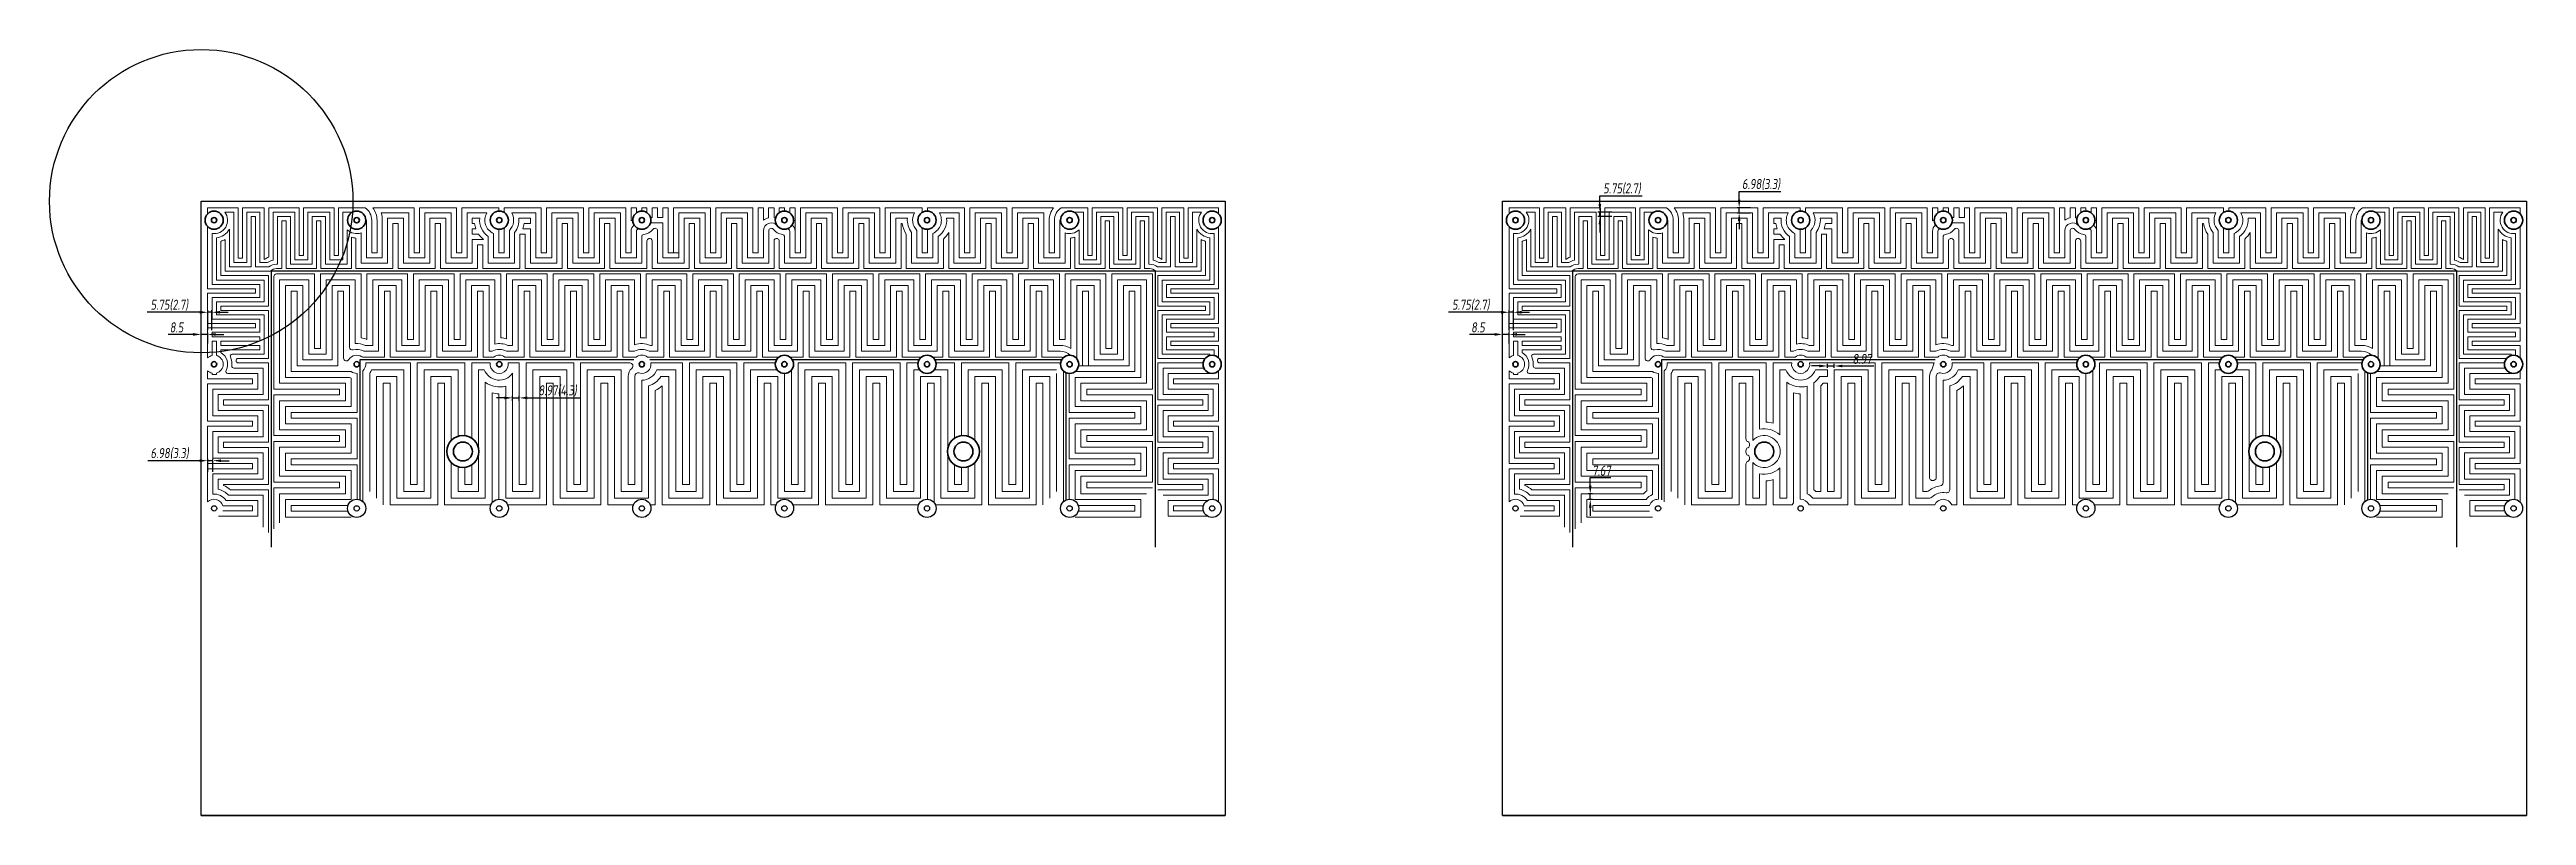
# Model space of a CAD drawing. Header units: millimetres. Extents: x -5937 to 68925, y -3068 to 5300.
# Drawn here: x 43315 to 46581, y 652 to 1662 of the extents above; entities that cross this region are included whole.
import ezdxf

# ---------------------------------------------------------------- set-up
doc = ezdxf.new("R2010")
doc.units = ezdxf.units.MM
doc.header["$LTSCALE"] = 7
doc.header["$PDSIZE"] = -1
doc.layers.add('dim', color=84, linetype='Continuous', lineweight=13)
doc.layers.add('参照', color=6, linetype='Continuous', lineweight=9)
doc.layers.add('发热分区', color=20, linetype='Continuous')
doc.styles.add('斜仿宋', font='tssdeng.shx', dxfattribs={"width": 0.8, "oblique": 8, "bigfont": 'tssdchn.shx'})
doc.dimstyles.new('YanXiu', dxfattribs={"dimtxt": 22.5778, "dimasz": 22.5778, "dimexe": 11.2889, "dimexo": 5.64445, "dimgap": 5.64445, "dimtad": 1, "dimtoh": 1, "dimzin": 9, "dimdsep": 46, "dimtxsty": '斜仿宋', "dimcen": 22.5778, "dimazin": 2, "dimtfac": 1, "dimtmove": 0, "dimatfit": 3, "dimfxl": 1, "dimarcsym": 1})

msp = doc.modelspace()

# ---------------------------------------------------------------- blocks, each defined once
blk = doc.blocks.new('*D68')
at = {"layer": 'Defpoints', "color": 0}
for p in [(43514.9, 1286.4), (43514.9, 1271.9), (43523.4, 1271.9)]:
    blk.add_point(p, dxfattribs=at)
at = {"layer": 'dim', "color": 0, "lineweight": -2}
for p, q in [((43504.2, 1286.4), (43471.2, 1286.4)), ((43514.9, 1274.6), (43514.9, 1289.1)), ((43523.4, 1286.4), (43514.9, 1286.4)), ((43523.4, 1274.6), (43523.4, 1289.1)), ((43534, 1286.4), (43544.7, 1286.4))]:
    blk.add_line(p, q, dxfattribs=at)
at = {"layer": 'dim', "color": 0}
for points in [[(43504.2, 1284.6), (43504.2, 1288.2), (43514.9, 1286.4)], [(43534, 1288.2), (43534, 1284.6), (43523.4, 1286.4)]]:
    blk.add_solid(points, dxfattribs=at)
at = {"layer": 'dim', "color": 0, "insert": (43482.4, 1295.7), "char_height": 13.3, "attachment_point": 5, "style": '斜仿宋'}
blk.add_mtext('8.5', dxfattribs=at)
blk = doc.blocks.new('*D67')
at = {"layer": 'Defpoints', "color": 0}
for p in [(43523.4, 1315.6), (43523.4, 1289.2), (43529.1, 1289.2)]:
    blk.add_point(p, dxfattribs=at)
at = {"layer": 'dim', "color": 0, "lineweight": -2}
for p, q in [((43512.7, 1315.6), (43443.7, 1315.6)), ((43523.4, 1291.8), (43523.4, 1318.3)), ((43529.1, 1315.6), (43523.4, 1315.6)), ((43529.1, 1291.8), (43529.1, 1318.3)), ((43539.8, 1315.6), (43550.4, 1315.6))]:
    blk.add_line(p, q, dxfattribs=at)
at = {"layer": 'dim', "color": 0}
for points in [[(43512.7, 1313.8), (43512.7, 1317.4), (43523.4, 1315.6)], [(43539.8, 1317.4), (43539.8, 1313.8), (43529.1, 1315.6)]]:
    blk.add_solid(points, dxfattribs=at)
at = {"layer": 'dim', "color": 0, "insert": (43472.9, 1324.9), "char_height": 13.3, "attachment_point": 5, "style": '斜仿宋'}
blk.add_mtext('5.75{\\Ftssdeng.shx,tssdchn.shx;(2.7)}', dxfattribs=at)
blk = doc.blocks.new('*D69')
at = {"layer": 'Defpoints', "color": 0}
for p in [(43925.3, 1195.9), (43934.3, 1202.7), (43934.3, 1195.9)]:
    blk.add_point(p, dxfattribs=at)
at = {"layer": 'dim', "color": 0, "lineweight": -2}
for p, q in [((43914.7, 1202.7), (43904.1, 1202.7)), ((43925.3, 1198.6), (43925.3, 1205.4)), ((43925.3, 1202.7), (43934.3, 1202.7)), ((43934.3, 1198.6), (43934.3, 1205.4)), ((43944.9, 1202.7), (44014, 1202.7))]:
    blk.add_line(p, q, dxfattribs=at)
at = {"layer": 'dim', "color": 0}
for points in [[(43914.7, 1200.9), (43914.7, 1204.5), (43925.3, 1202.7)], [(43944.9, 1204.5), (43944.9, 1200.9), (43934.3, 1202.7)]]:
    blk.add_solid(points, dxfattribs=at)
at = {"layer": 'dim', "color": 0, "insert": (43984.8, 1212), "char_height": 13.3, "attachment_point": 5, "style": '斜仿宋'}
blk.add_mtext('8.97{\\Ftssdeng.shx,tssdchn.shx;(4.3)}', dxfattribs=at)
blk = doc.blocks.new('*D76')
at = {"layer": 'Defpoints', "color": 0}
for p in [(43523.4, 1119.9), (43523.4, 1102.4), (43530.4, 1102.4)]:
    blk.add_point(p, dxfattribs=at)
at = {"layer": 'dim', "color": 0, "lineweight": -2}
for p, q in [((43512.7, 1119.9), (43444.3, 1119.9)), ((43523.4, 1105), (43523.4, 1122.5)), ((43530.4, 1119.9), (43523.4, 1119.9)), ((43530.4, 1105), (43530.4, 1122.5)), ((43541, 1119.9), (43551.6, 1119.9))]:
    blk.add_line(p, q, dxfattribs=at)
at = {"layer": 'dim', "color": 0}
for points in [[(43512.7, 1118.1), (43512.7, 1121.6), (43523.4, 1119.9)], [(43541, 1121.6), (43541, 1118.1), (43530.4, 1119.9)]]:
    blk.add_solid(points, dxfattribs=at)
at = {"layer": 'dim', "color": 0, "insert": (43473.2, 1129.2), "char_height": 13.3, "attachment_point": 5, "style": '斜仿宋'}
blk.add_mtext('6.98(3.3)', dxfattribs=at)
blk = doc.blocks.new('*D70')
at = {"layer": 'Defpoints', "color": 0}
for p in [(45230.9, 1286.4), (45230.9, 1271.9), (45239.4, 1271.9)]:
    blk.add_point(p, dxfattribs=at)
at = {"layer": 'dim', "color": 0, "lineweight": -2}
for p, q in [((45220.2, 1286.4), (45187.2, 1286.4)), ((45230.9, 1274.6), (45230.9, 1289.1)), ((45239.4, 1286.4), (45230.9, 1286.4)), ((45239.4, 1274.6), (45239.4, 1289.1)), ((45250, 1286.4), (45260.7, 1286.4))]:
    blk.add_line(p, q, dxfattribs=at)
at = {"layer": 'dim', "color": 0}
for points in [[(45220.2, 1284.6), (45220.2, 1288.2), (45230.9, 1286.4)], [(45250, 1288.2), (45250, 1284.6), (45239.4, 1286.4)]]:
    blk.add_solid(points, dxfattribs=at)
at = {"layer": 'dim', "color": 0, "insert": (45198.4, 1295.7), "char_height": 13.3, "attachment_point": 5, "style": '斜仿宋'}
blk.add_mtext('8.5', dxfattribs=at)
blk = doc.blocks.new('*D71')
at = {"layer": 'Defpoints', "color": 0}
for p in [(45239.4, 1315.6), (45239.4, 1289.2), (45245.1, 1289.2)]:
    blk.add_point(p, dxfattribs=at)
at = {"layer": 'dim', "color": 0, "lineweight": -2}
for p, q in [((45228.7, 1315.6), (45159.7, 1315.6)), ((45239.4, 1291.8), (45239.4, 1318.3)), ((45245.1, 1315.6), (45239.4, 1315.6)), ((45245.1, 1291.8), (45245.1, 1318.3)), ((45255.8, 1315.6), (45266.4, 1315.6))]:
    blk.add_line(p, q, dxfattribs=at)
at = {"layer": 'dim', "color": 0}
for points in [[(45228.7, 1313.8), (45228.7, 1317.4), (45239.4, 1315.6)], [(45255.8, 1317.4), (45255.8, 1313.8), (45245.1, 1315.6)]]:
    blk.add_solid(points, dxfattribs=at)
at = {"layer": 'dim', "color": 0, "insert": (45188.9, 1324.9), "char_height": 13.3, "attachment_point": 5, "style": '斜仿宋'}
blk.add_mtext('5.75{\\Ftssdeng.shx,tssdchn.shx;(2.7)}', dxfattribs=at)
blk = doc.blocks.new('*D72')
at = {"layer": 'Defpoints', "color": 0}
for p in [(45668.2, 1244.8), (45659.3, 1239.9), (45668.2, 1239.9)]:
    blk.add_point(p, dxfattribs=at)
at = {"layer": 'dim', "color": 0, "lineweight": -2}
for p, q in [((45648.6, 1244.8), (45638, 1244.8)), ((45659.3, 1242.5), (45659.3, 1247.4)), ((45659.3, 1244.8), (45668.2, 1244.8)), ((45668.2, 1242.5), (45668.2, 1247.4)), ((45678.9, 1244.8), (45720.3, 1244.8))]:
    blk.add_line(p, q, dxfattribs=at)
at = {"layer": 'dim', "color": 0}
for points in [[(45648.6, 1243), (45648.6, 1246.5), (45659.3, 1244.8)], [(45678.9, 1246.5), (45678.9, 1243), (45668.2, 1244.8)]]:
    blk.add_solid(points, dxfattribs=at)
at = {"layer": 'dim', "color": 0, "insert": (45704.9, 1254.1), "char_height": 13.3, "attachment_point": 5, "style": '斜仿宋'}
blk.add_mtext('8.97', dxfattribs=at)
blk = doc.blocks.new('*D73')
at = {"layer": 'Defpoints', "color": 0}
for p in [(45346.4, 1076.2), (45352.2, 1076.2), (45352.2, 1068.6)]:
    blk.add_point(p, dxfattribs=at)
at = {"layer": 'dim', "color": 0, "lineweight": -2}
for p, q in [((45346.4, 1097.5), (45373.4, 1097.5)), ((45346.4, 1086.9), (45346.4, 1097.5)), ((45349.5, 1076.2), (45343.8, 1076.2)), ((45349.5, 1068.6), (45343.8, 1068.6)), ((45346.4, 1068.6), (45346.4, 1076.2)), ((45346.4, 1057.9), (45346.4, 1047.3))]:
    blk.add_line(p, q, dxfattribs=at)
at = {"layer": 'dim', "color": 0}
for points in [[(45344.7, 1086.9), (45348.2, 1086.9), (45346.4, 1076.2)], [(45348.2, 1057.9), (45344.7, 1057.9), (45346.4, 1068.6)]]:
    blk.add_solid(points, dxfattribs=at)
at = {"layer": 'dim', "color": 0, "insert": (45361.3, 1106.8), "char_height": 13.3, "attachment_point": 5, "style": '斜仿宋'}
blk.add_mtext('7.67', dxfattribs=at)
blk = doc.blocks.new('*D74')
at = {"layer": 'Defpoints', "color": 0}
for p in [(45542.8, 1453.5), (45560.4, 1453.5), (45560.4, 1446.5)]:
    blk.add_point(p, dxfattribs=at)
at = {"layer": 'dim', "color": 0, "lineweight": -2}
for p, q in [((45542.8, 1474.8), (45597.9, 1474.8)), ((45542.8, 1464.2), (45542.8, 1474.8)), ((45557.8, 1453.5), (45540.1, 1453.5)), ((45557.8, 1446.5), (45540.1, 1446.5)), ((45542.8, 1446.5), (45542.8, 1453.5)), ((45542.8, 1435.9), (45542.8, 1425.3))]:
    blk.add_line(p, q, dxfattribs=at)
at = {"layer": 'dim', "color": 0}
for points in [[(45541, 1464.2), (45544.5, 1464.2), (45542.8, 1453.5)], [(45544.5, 1435.9), (45541, 1435.9), (45542.8, 1446.5)]]:
    blk.add_solid(points, dxfattribs=at)
at = {"layer": 'dim', "color": 0, "insert": (45571.7, 1484.1), "char_height": 13.3, "attachment_point": 5, "style": '斜仿宋'}
blk.add_mtext('6.98(3.3)', dxfattribs=at)
blk = doc.blocks.new('*D75')
at = {"layer": 'Defpoints', "color": 0}
for p in [(45359.1, 1447.8), (45377.3, 1447.8), (45377.3, 1442)]:
    blk.add_point(p, dxfattribs=at)
at = {"layer": 'dim', "color": 0, "lineweight": -2}
for p, q in [((45374.7, 1447.8), (45356.4, 1447.8)), ((45374.7, 1442), (45356.4, 1442)), ((45359.1, 1469), (45414.9, 1469)), ((45359.1, 1458.4), (45359.1, 1469)), ((45359.1, 1442), (45359.1, 1447.8)), ((45359.1, 1431.4), (45359.1, 1420.7))]:
    blk.add_line(p, q, dxfattribs=at)
at = {"layer": 'dim', "color": 0}
for points in [[(45357.3, 1458.4), (45360.9, 1458.4), (45359.1, 1447.8)], [(45360.9, 1431.4), (45357.3, 1431.4), (45359.1, 1442)]]:
    blk.add_solid(points, dxfattribs=at)
at = {"layer": 'dim', "color": 0, "insert": (45388.3, 1478.4), "char_height": 13.3, "attachment_point": 5, "style": '斜仿宋'}
blk.add_mtext('5.75(2.7)', dxfattribs=at)

# ---------------------------------------------------------------- dimensions: what is measured, and where the dimension line sits
at = {"layer": 'dim'}
for base, p1, p2, text, picture, middle in [((45359.108, 1447.765), (45377.314, 1442.018), (45377.314, 1447.765), '<>(2.7)', '*D75', (45388.315, 1478.354)), ((45542.76, 1453.513), (45560.411, 1446.534), (45560.411, 1453.513), '<>(3.3)', '*D74', (45571.677, 1484.101))]:
    dim = msp.add_linear_dim(base=base, p1=p1, p2=p2, angle=90, text=text, dimstyle='YanXiu', override={"dimtxt": 13.3, "dimasz": 10.64, "dimexe": 2.65867, "dimexo": 2.65867, "dimgap": 2.65867}, dxfattribs=at)
    dim.commit()
    dim.dimension.update_dxf_attribs({"geometry": picture, "text_midpoint": middle})
for base, p1, p2, text, override, picture, middle in [((43523.39, 1315.615), (43529.137, 1289.169), (43523.39, 1289.169), '<>{\\Ftssdeng.shx,tssdchn.shx;(2.7)}', {"dimtxt": 13.3, "dimasz": 10.64, "dimexe": 2.65867, "dimexo": 2.65867, "dimgap": 2.65867, "dimtxsty": '斜仿宋'}, '*D67', (43472.903, 1324.924)), ((45239.375, 1315.615), (45245.122, 1289.169), (45239.375, 1289.169), '<>{\\Ftssdeng.shx,tssdchn.shx;(2.7)}', {"dimtxt": 13.3, "dimasz": 10.64, "dimexe": 2.65867, "dimexo": 2.65867, "dimgap": 2.65867, "dimtxsty": '斜仿宋'}, '*D71', (45188.887, 1324.924)), ((43934.306, 1202.707), (43925.338, 1195.941), (43934.306, 1195.941), '<>{\\Ftssdeng.shx,tssdchn.shx;(4.3)}', {"dimtxt": 13.3, "dimasz": 10.64, "dimexe": 2.65867, "dimexo": 2.65867, "dimgap": 2.65867, "dimtxsty": '斜仿宋'}, '*D69', (43984.793, 1212.016)), ((43523.39, 1119.851), (43530.369, 1102.377), (43523.39, 1102.377), '<>(3.3)', {"dimtxt": 13.3, "dimasz": 10.64, "dimexe": 2.65867, "dimexo": 2.65867, "dimgap": 2.65867}, '*D76', (43473.193, 1129.16))]:
    dim = msp.add_linear_dim(base=base, p1=p1, p2=p2, text=text, dimstyle='YanXiu', override=override, dxfattribs=at)
    dim.commit()
    dim.dimension.update_dxf_attribs({"geometry": picture, "text_midpoint": middle})
for base, p1, p2, override, picture, middle in [((43514.89, 1286.401), (43523.39, 1271.927), (43514.89, 1271.927), {"dimtxt": 13.3, "dimasz": 10.64, "dimexe": 2.65867, "dimexo": 2.65867, "dimgap": 2.65867, "dimtxsty": '斜仿宋'}, '*D68', (43482.404, 1295.709)), ((45230.875, 1286.401), (45239.375, 1271.927), (45230.875, 1271.927), {"dimtxt": 13.3, "dimasz": 10.64, "dimexe": 2.65867, "dimexo": 2.65867, "dimgap": 2.65867, "dimtxsty": '斜仿宋'}, '*D70', (45198.388, 1295.709)), ((45668.226, 1244.763), (45659.258, 1239.888), (45668.226, 1239.888), {"dimtxt": 13.3, "dimasz": 10.64, "dimexe": 2.65867, "dimexo": 2.65867, "dimgap": 2.65867}, '*D72', (45704.892, 1254.071))]:
    dim = msp.add_linear_dim(base=base, p1=p1, p2=p2, dimstyle='YanXiu', override=override, dxfattribs=at)
    dim.commit()
    dim.dimension.update_dxf_attribs({"geometry": picture, "text_midpoint": middle})
dim = msp.add_linear_dim(base=(45346.432, 1076.232), p1=(45352.183, 1068.56), p2=(45352.183, 1076.232), angle=90, dimstyle='YanXiu', override={"dimtxt": 13.3, "dimasz": 10.64, "dimexe": 2.65867, "dimexo": 2.65867, "dimgap": 2.65867}, dxfattribs=at)
dim.commit()
dim.dimension.update_dxf_attribs({"geometry": '*D73', "text_midpoint": (45361.251, 1106.821)})

# ---------------------------------------------------------------- linework, layer by layer
for p, q in [((43514.89, 652.013), (43514.89, 1462.09)), ((43514.89, 1462.013), (44864.89, 1462.013)), ((44864.89, 1462.09), (44864.89, 652.013)), ((45230.875, 652.013), (45230.875, 1462.09)), ((45230.875, 1462.013), (46580.875, 1462.013)), ((46580.875, 1462.09), (46580.875, 652.013)), ((44772.634, 1369.757), (43607.146, 1369.757)), ((43607.146, 1369.757), (43607.146, 1005.818)), ((44772.634, 1369.757), (44772.634, 1005.818)), ((46488.619, 1369.757), (45323.13, 1369.757)), ((45323.13, 1369.757), (45323.13, 1005.818)), ((46488.619, 1369.757), (46488.619, 1005.818)), ((44085.32, 1252.694), (43724.209, 1252.694)), ((43724.209, 1252.694), (43724.209, 1068.197)), ((44273.32, 1252.694), (44106.46, 1252.694)), ((44461.32, 1252.694), (44294.46, 1252.694)), ((44649.32, 1252.694), (44482.46, 1252.694)), ((45801.305, 1252.694), (45440.193, 1252.694)), ((45440.193, 1252.694), (45440.193, 1068.197)), ((45989.305, 1252.694), (45822.445, 1252.694)), ((46177.305, 1252.694), (46010.445, 1252.694)), ((46365.305, 1252.694), (46198.445, 1252.694)), ((44655.571, 1068.197), (44655.571, 1235.817)), ((46371.556, 1068.197), (46371.556, 1235.817)), ((43514.89, 652.09), (44864.89, 652.09)), ((44864.89, 652.013), (43514.89, 652.013)), ((45230.875, 652.09), (46580.875, 652.09)), ((46580.875, 652.013), (45230.875, 652.013))]:
    msp.add_line(p, q)
at = {"linetype": 'Continuous', "lineweight": 35}
for centre in [(43531.89, 1437.013), (43719.89, 1437.013), (43907.89, 1437.013), (44095.89, 1437.013), (44283.89, 1437.013), (44471.89, 1437.013), (44659.89, 1437.013), (44847.89, 1437.013), (45247.875, 1437.013), (45435.875, 1437.013), (45623.875, 1437.013), (45811.875, 1437.013), (45999.875, 1437.013), (46187.875, 1437.013), (46375.875, 1437.013), (46563.875, 1437.013), (44283.89, 1247.013), (44471.89, 1247.013), (44659.89, 1247.013), (44847.89, 1247.013), (45999.875, 1247.013), (46187.875, 1247.013), (46375.875, 1247.013), (46563.875, 1247.013)]:
    msp.add_circle(centre, 12, dxfattribs=at)
at = {"color": 7, "linetype": 'Continuous', "lineweight": 35}
for centre, radius in [((43531.89, 1437.013), 3.5), ((43719.89, 1437.013), 3.5), ((43907.89, 1437.013), 3.5), ((44095.89, 1437.013), 3.5), ((44283.89, 1437.013), 3.5), ((44471.89, 1437.013), 3.5), ((44659.89, 1437.013), 3.5), ((44847.89, 1437.013), 3.5), ((45247.875, 1437.013), 3.5), ((45435.875, 1437.013), 3.5), ((45623.875, 1437.013), 3.5), ((45811.875, 1437.013), 3.5), ((45999.875, 1437.013), 3.5), ((46187.875, 1437.013), 3.5), ((46375.875, 1437.013), 3.5), ((46563.875, 1437.013), 3.5), ((43531.89, 1247.013), 3.5), ((43719.89, 1247.013), 3.5), ((43907.89, 1247.013), 3.5), ((44095.89, 1247.013), 3.5), ((44283.89, 1247.013), 3.5), ((44471.89, 1247.013), 3.5), ((44659.89, 1247.013), 3.5), ((44847.89, 1247.013), 3.5), ((45247.875, 1247.013), 3.5), ((45435.875, 1247.013), 3.5), ((45623.875, 1247.013), 3.5), ((45811.875, 1247.013), 3.5), ((45999.875, 1247.013), 3.5), ((46187.875, 1247.013), 3.5), ((46375.875, 1247.013), 3.5), ((46563.875, 1247.013), 3.5), ((43859.89, 1132.013), 21), ((44519.89, 1132.013), 21), ((44519.89, 1132.013), 12.5), ((46235.875, 1132.013), 21), ((46235.875, 1132.013), 12.5)]:
    msp.add_circle(centre, radius, dxfattribs=at)
at = {"color": 20, "linetype": 'Continuous', "lineweight": 35}
for centre in [(43859.89, 1132.013), (45575.875, 1132.013)]:
    msp.add_circle(centre, 12.5, dxfattribs=at)
for centre, radius in [((43531.89, 1057.013), 3.49), ((43719.89, 1057.013), 11.99), ((43719.89, 1057.013), 3.49), ((43907.89, 1057.013), 11.99), ((43907.89, 1057.013), 3.49), ((44095.89, 1057.013), 11.99), ((44095.89, 1057.013), 3.49), ((44283.89, 1057.013), 11.99), ((44283.89, 1057.013), 3.49), ((44471.89, 1057.013), 11.99), ((44471.89, 1057.013), 3.49), ((44659.89, 1057.013), 11.99), ((44659.89, 1057.013), 3.49), ((44847.89, 1057.013), 11.99), ((44847.89, 1057.013), 3.49), ((45247.875, 1057.013), 3.49), ((45435.875, 1057.013), 3.49), ((45623.875, 1057.013), 3.49), ((45811.875, 1057.013), 3.49), ((45999.875, 1057.013), 11.99), ((45999.875, 1057.013), 3.49), ((46187.875, 1057.013), 11.99), ((46187.875, 1057.013), 3.49), ((46375.875, 1057.013), 11.99), ((46375.875, 1057.013), 3.49), ((46563.875, 1057.013), 11.99), ((46563.875, 1057.013), 3.49)]:
    msp.add_circle(centre, radius)
at = {"layer": '参照', "color": 1}
for p, q in [((43563.622, 1453.513), (43523.39, 1453.513)), ((43523.39, 1453.513), (43523.39, 1445.483)), ((43563.622, 1386.876), (43563.622, 1453.513)), ((43598.107, 1453.513), (43569.37, 1453.513)), ((43569.37, 1453.513), (43569.37, 1386.876)), ((43598.107, 1385.262), (43598.107, 1453.513)), ((43644.087, 1453.513), (43603.854, 1453.513)), ((43603.854, 1453.513), (43603.854, 1388.424)), ((43644.087, 1390.489), (43644.087, 1453.513)), ((43690.066, 1453.513), (43649.834, 1453.513)), ((43649.834, 1453.513), (43649.834, 1390.489)), ((43690.066, 1390.489), (43690.066, 1453.513)), ((43730.953, 1453.513), (43695.814, 1453.513)), ((43695.814, 1453.513), (43695.814, 1390.489)), ((43795.573, 1453.513), (43741.06, 1453.513)), ((43795.573, 1394.184), (43795.573, 1453.513)), ((43851.406, 1453.513), (43802.552, 1453.513)), ((43802.552, 1453.513), (43802.552, 1394.184)), ((43851.406, 1394.184), (43851.406, 1453.513)), ((43907.238, 1453.513), (43858.385, 1453.513)), ((43858.385, 1453.513), (43858.385, 1394.184)), ((43907.238, 1448.995), (43907.238, 1453.513)), ((43963.071, 1453.513), (43914.217, 1453.513)), ((43914.217, 1453.513), (43914.217, 1447.209)), ((43963.071, 1394.184), (43963.071, 1453.513)), ((44018.903, 1453.513), (43970.05, 1453.513)), ((43970.05, 1453.513), (43970.05, 1394.184)), ((44018.903, 1394.184), (44018.903, 1453.513)), ((44074.736, 1453.513), (44025.882, 1453.513)), ((44025.882, 1453.513), (44025.882, 1394.184)), ((44074.736, 1394.184), (44074.736, 1453.513)), ((44081.715, 1453.513), (44081.715, 1436.08)), ((44088.694, 1453.513), (44081.715, 1453.513)), ((44088.694, 1453.513), (44088.694, 1446.616)), ((44095.673, 1453.513), (44095.673, 1449.011)), ((44102.652, 1453.513), (44095.673, 1453.513)), ((44102.652, 1453.513), (44102.652, 1446.926)), ((44102.652, 1453.513), (44102.652, 1449.011)), ((44109.631, 1440.453), (44107.386, 1440.453)), ((44109.631, 1453.513), (44109.631, 1446.926)), ((44109.631, 1453.513), (44109.631, 1440.453)), ((44116.708, 1453.513), (44109.729, 1453.513)), ((44116.708, 1453.513), (44116.708, 1446.926)), ((44116.708, 1453.513), (44116.708, 1440.453)), ((44123.687, 1440.453), (44116.708, 1440.453)), ((44130.568, 1453.513), (44123.687, 1453.513)), ((44123.687, 1453.513), (44123.687, 1446.926)), ((44123.687, 1453.513), (44123.687, 1440.453)), ((44130.568, 1394.184), (44130.568, 1453.513)), ((44186.4, 1453.513), (44137.547, 1453.513)), ((44137.547, 1453.513), (44137.547, 1394.184)), ((44186.4, 1394.184), (44186.4, 1453.513)), ((44242.233, 1453.513), (44193.38, 1453.513)), ((44193.38, 1453.513), (44193.38, 1394.184)), ((44242.233, 1394.184), (44242.233, 1453.513)), ((44249.212, 1453.513), (44249.212, 1394.184)), ((44249.212, 1394.184), (44249.212, 1453.513)), ((44249.212, 1453.513), (44256.093, 1453.513)), ((44256.093, 1453.513), (44256.093, 1446.926)), ((44256.093, 1453.513), (44256.093, 1436.913)), ((44263.072, 1453.513), (44270.051, 1453.513)), ((44263.072, 1453.513), (44263.072, 1446.926)), ((44263.072, 1453.513), (44263.072, 1439.985)), ((44270.149, 1453.513), (44270.149, 1446.926)), ((44270.149, 1453.513), (44270.149, 1439.985)), ((44277.128, 1453.513), (44284.107, 1453.513)), ((44277.128, 1453.513), (44277.128, 1446.926)), ((44277.128, 1453.513), (44277.128, 1446.926)), ((44284.107, 1453.513), (44284.107, 1449.011)), ((44291.086, 1453.513), (44298.065, 1453.513)), ((44291.086, 1453.513), (44291.086, 1446.616)), ((44298.065, 1394.184), (44298.065, 1453.513)), ((44298.065, 1453.513), (44298.065, 1436.08)), ((44353.898, 1453.513), (44305.044, 1453.513)), ((44305.044, 1453.513), (44305.044, 1394.184)), ((44353.898, 1394.184), (44353.898, 1453.513)), ((44409.73, 1453.513), (44360.877, 1453.513)), ((44360.877, 1453.513), (44360.877, 1394.184)), ((44409.73, 1394.184), (44409.73, 1453.513)), ((44465.563, 1453.513), (44416.709, 1453.513)), ((44416.709, 1453.513), (44416.709, 1394.184)), ((44465.563, 1447.209), (44465.563, 1453.513)), ((44521.395, 1453.513), (44472.542, 1453.513)), ((44472.542, 1453.513), (44472.542, 1448.995)), ((44521.395, 1394.184), (44521.395, 1453.513)), ((44577.228, 1453.513), (44528.374, 1453.513)), ((44528.374, 1453.513), (44528.374, 1394.184)), ((44577.228, 1394.184), (44577.228, 1453.513)), ((44638.72, 1453.513), (44584.207, 1453.513)), ((44584.207, 1453.513), (44584.207, 1394.184)), ((44683.966, 1453.513), (44648.827, 1453.513)), ((44683.966, 1390.489), (44683.966, 1453.513)), ((44729.946, 1453.513), (44689.714, 1453.513)), ((44689.714, 1453.513), (44689.714, 1390.489)), ((44729.946, 1390.489), (44729.946, 1453.513)), ((44775.926, 1453.513), (44735.693, 1453.513)), ((44735.693, 1453.513), (44735.693, 1390.489)), ((44775.926, 1388.424), (44775.926, 1453.513)), ((44810.41, 1453.513), (44781.673, 1453.513)), ((44781.673, 1453.513), (44781.673, 1385.262)), ((44810.41, 1386.876), (44810.41, 1453.513)), ((44856.39, 1453.513), (44816.158, 1453.513)), ((44816.158, 1453.513), (44816.158, 1386.876)), ((44856.39, 1445.483), (44856.39, 1453.513)), ((45279.607, 1453.513), (45239.375, 1453.513)), ((45239.375, 1453.513), (45239.375, 1445.483)), ((45279.607, 1386.876), (45279.607, 1453.513)), ((45314.092, 1453.513), (45285.354, 1453.513)), ((45285.354, 1453.513), (45285.354, 1386.876)), ((45314.092, 1385.262), (45314.092, 1453.513)), ((45360.071, 1453.513), (45319.839, 1453.513)), ((45319.839, 1453.513), (45319.839, 1388.424)), ((45360.071, 1390.489), (45360.071, 1453.513)), ((45406.051, 1453.513), (45365.819, 1453.513)), ((45365.819, 1453.513), (45365.819, 1390.489)), ((45406.051, 1390.489), (45406.051, 1453.513)), ((45446.937, 1453.513), (45411.798, 1453.513)), ((45411.798, 1453.513), (45411.798, 1390.489)), ((45511.558, 1453.513), (45457.045, 1453.513)), ((45511.558, 1394.184), (45511.558, 1453.513)), ((45567.39, 1453.513), (45518.537, 1453.513)), ((45518.537, 1453.513), (45518.537, 1394.184)), ((45567.39, 1394.184), (45567.39, 1453.513)), ((45623.223, 1453.513), (45574.369, 1453.513)), ((45574.369, 1453.513), (45574.369, 1394.184)), ((45623.223, 1448.995), (45623.223, 1453.513)), ((45679.055, 1453.513), (45630.202, 1453.513)), ((45630.202, 1453.513), (45630.202, 1447.209)), ((45679.055, 1394.184), (45679.055, 1453.513)), ((45734.888, 1453.513), (45686.034, 1453.513)), ((45686.034, 1453.513), (45686.034, 1394.184)), ((45734.888, 1394.184), (45734.888, 1453.513)), ((45790.72, 1453.513), (45741.867, 1453.513)), ((45741.867, 1453.513), (45741.867, 1394.184)), ((45790.72, 1394.184), (45790.72, 1453.513)), ((45797.699, 1453.513), (45797.699, 1436.08)), ((45804.678, 1453.513), (45797.699, 1453.513)), ((45804.678, 1453.513), (45804.678, 1446.616)), ((45811.657, 1453.513), (45811.657, 1449.011)), ((45818.636, 1453.513), (45811.657, 1453.513)), ((45818.636, 1453.513), (45818.636, 1446.926)), ((45818.636, 1453.513), (45818.636, 1449.011)), ((45825.615, 1440.453), (45823.371, 1440.453)), ((45825.615, 1453.513), (45825.615, 1446.926)), ((45825.615, 1453.513), (45825.615, 1440.453)), ((45832.693, 1453.513), (45825.714, 1453.513)), ((45832.693, 1453.513), (45832.693, 1446.926)), ((45832.693, 1453.513), (45832.693, 1440.453)), ((45839.672, 1440.453), (45832.693, 1440.453)), ((45846.553, 1453.513), (45839.672, 1453.513)), ((45839.672, 1453.513), (45839.672, 1446.926)), ((45839.672, 1453.513), (45839.672, 1440.453)), ((45846.553, 1394.184), (45846.553, 1453.513)), ((45902.385, 1453.513), (45853.532, 1453.513)), ((45853.532, 1453.513), (45853.532, 1394.184)), ((45902.385, 1394.184), (45902.385, 1453.513)), ((45958.218, 1453.513), (45909.364, 1453.513)), ((45909.364, 1453.513), (45909.364, 1394.184)), ((45958.218, 1394.184), (45958.218, 1453.513)), ((45965.197, 1453.513), (45965.197, 1394.184)), ((45965.197, 1394.184), (45965.197, 1453.513)), ((45965.197, 1453.513), (45972.077, 1453.513)), ((45972.077, 1453.513), (45972.077, 1446.926)), ((45972.077, 1453.513), (45972.077, 1436.913)), ((45979.057, 1453.513), (45986.036, 1453.513)), ((45979.057, 1453.513), (45979.057, 1446.926)), ((45979.057, 1453.513), (45979.057, 1439.985)), ((45986.134, 1453.513), (45986.134, 1446.926)), ((45986.134, 1453.513), (45986.134, 1439.985)), ((45993.113, 1453.513), (46000.092, 1453.513)), ((45993.113, 1453.513), (45993.113, 1446.926)), ((45993.113, 1453.513), (45993.113, 1446.926)), ((46000.092, 1453.513), (46000.092, 1449.011)), ((46007.071, 1453.513), (46014.05, 1453.513)), ((46007.071, 1453.513), (46007.071, 1446.616)), ((46014.05, 1394.184), (46014.05, 1453.513)), ((46014.05, 1453.513), (46014.05, 1436.08)), ((46069.882, 1453.513), (46021.029, 1453.513)), ((46021.029, 1453.513), (46021.029, 1394.184)), ((46069.882, 1394.184), (46069.882, 1453.513)), ((46125.715, 1453.513), (46076.861, 1453.513)), ((46076.861, 1453.513), (46076.861, 1394.184)), ((46125.715, 1394.184), (46125.715, 1453.513)), ((46181.547, 1453.513), (46132.694, 1453.513)), ((46132.694, 1453.513), (46132.694, 1394.184)), ((46181.547, 1447.209), (46181.547, 1453.513)), ((46237.38, 1453.513), (46188.526, 1453.513)), ((46188.526, 1453.513), (46188.526, 1448.995)), ((46237.38, 1394.184), (46237.38, 1453.513)), ((46293.212, 1453.513), (46244.359, 1453.513)), ((46244.359, 1453.513), (46244.359, 1394.184)), ((46293.212, 1394.184), (46293.212, 1453.513)), ((46354.705, 1453.513), (46300.191, 1453.513)), ((46300.191, 1453.513), (46300.191, 1394.184)), ((46399.951, 1453.513), (46364.812, 1453.513)), ((46399.951, 1390.489), (46399.951, 1453.513)), ((46445.93, 1453.513), (46405.698, 1453.513)), ((46405.698, 1453.513), (46405.698, 1390.489)), ((46445.93, 1390.489), (46445.93, 1453.513)), ((46491.91, 1453.513), (46451.678, 1453.513)), ((46451.678, 1453.513), (46451.678, 1390.489)), ((46491.91, 1388.424), (46491.91, 1453.513)), ((46526.395, 1453.513), (46497.658, 1453.513)), ((46497.658, 1453.513), (46497.658, 1385.262)), ((46526.395, 1386.876), (46526.395, 1453.513)), ((46572.375, 1453.513), (46532.142, 1453.513)), ((46532.142, 1453.513), (46532.142, 1386.876)), ((46572.375, 1445.483), (46572.375, 1453.513)), ((43523.39, 1428.542), (43523.39, 1346.644)), ((43739.741, 1394.184), (43739.741, 1437.013)), ((43746.72, 1437.006), (43746.72, 1394.184)), ((43907.238, 1394.184), (43907.238, 1425.031)), ((43914.217, 1426.816), (43914.217, 1394.184)), ((44081.715, 1394.184), (44081.715, 1422.217)), ((44130.568, 1423.124), (44130.568, 1394.184)), ((44465.563, 1394.184), (44465.563, 1426.816)), ((44472.542, 1425.031), (44472.542, 1394.184)), ((44633.06, 1394.184), (44633.06, 1436.999)), ((44640.039, 1437.001), (44640.039, 1394.184)), ((44856.39, 1346.644), (44856.39, 1428.542)), ((45239.375, 1428.542), (45239.375, 1346.644)), ((45455.725, 1394.184), (45455.725, 1437.013)), ((45462.704, 1437.006), (45462.704, 1394.184)), ((45623.223, 1394.184), (45623.223, 1425.031)), ((45630.202, 1426.816), (45630.202, 1394.184)), ((45797.699, 1394.184), (45797.699, 1422.217)), ((45846.553, 1423.124), (45846.553, 1394.184)), ((46181.547, 1394.184), (46181.547, 1426.816)), ((46188.526, 1425.031), (46188.526, 1394.184)), ((46349.045, 1394.184), (46349.045, 1436.999)), ((46356.024, 1437.001), (46356.024, 1394.184)), ((46572.375, 1346.644), (46572.375, 1428.542)), ((43569.37, 1386.876), (43563.622, 1386.876)), ((43649.834, 1390.489), (43644.087, 1390.489)), ((43695.814, 1390.489), (43690.066, 1390.489)), ((43746.72, 1394.184), (43739.741, 1394.184)), ((43802.552, 1394.184), (43795.573, 1394.184)), ((43858.385, 1394.184), (43851.406, 1394.184)), ((43914.217, 1394.184), (43907.238, 1394.184)), ((43970.05, 1394.184), (43963.071, 1394.184)), ((44025.882, 1394.184), (44018.903, 1394.184)), ((44081.715, 1394.184), (44074.736, 1394.184)), ((44137.547, 1394.184), (44130.568, 1394.184)), ((44130.568, 1394.184), (44144.526, 1394.184)), ((44193.38, 1394.184), (44186.4, 1394.184)), ((44249.212, 1394.184), (44242.233, 1394.184)), ((44305.044, 1394.184), (44298.065, 1394.184)), ((44360.877, 1394.184), (44353.898, 1394.184)), ((44416.709, 1394.184), (44409.73, 1394.184)), ((44472.542, 1394.184), (44465.563, 1394.184)), ((44528.374, 1394.184), (44521.395, 1394.184)), ((44584.207, 1394.184), (44577.228, 1394.184)), ((44640.039, 1394.184), (44633.06, 1394.184)), ((44689.714, 1390.489), (44683.966, 1390.489)), ((44735.693, 1390.489), (44729.946, 1390.489)), ((44816.158, 1386.876), (44810.41, 1386.876)), ((45285.354, 1386.876), (45279.607, 1386.876)), ((45365.819, 1390.489), (45360.071, 1390.489)), ((45411.798, 1390.489), (45406.051, 1390.489)), ((45462.704, 1394.184), (45455.725, 1394.184)), ((45518.537, 1394.184), (45511.558, 1394.184)), ((45574.369, 1394.184), (45567.39, 1394.184)), ((45630.202, 1394.184), (45623.223, 1394.184)), ((45686.034, 1394.184), (45679.055, 1394.184)), ((45741.867, 1394.184), (45734.888, 1394.184)), ((45797.699, 1394.184), (45790.72, 1394.184)), ((45853.532, 1394.184), (45846.553, 1394.184)), ((45846.553, 1394.184), (45853.532, 1394.184)), ((45909.364, 1394.184), (45902.385, 1394.184)), ((45965.197, 1394.184), (45958.218, 1394.184)), ((46021.029, 1394.184), (46014.05, 1394.184)), ((46076.861, 1394.184), (46069.882, 1394.184)), ((46132.694, 1394.184), (46125.715, 1394.184)), ((46188.526, 1394.184), (46181.547, 1394.184)), ((46244.359, 1394.184), (46237.38, 1394.184)), ((46300.191, 1394.184), (46293.212, 1394.184)), ((46356.024, 1394.184), (46349.045, 1394.184)), ((46405.698, 1390.489), (46399.951, 1390.489)), ((46451.678, 1390.489), (46445.93, 1390.489)), ((46532.142, 1386.876), (46526.395, 1386.876)), ((43523.39, 1346.644), (43586.414, 1346.644)), ((43586.414, 1340.896), (43523.39, 1340.896)), ((43523.39, 1340.896), (43523.39, 1300.664)), ((43586.414, 1346.644), (43586.414, 1340.896)), ((43610.635, 1362.568), (43610.635, 1214.333)), ((43664.341, 1366.268), (43614.335, 1366.268)), ((43664.341, 1268.038), (43664.341, 1366.268)), ((43725.719, 1366.268), (43672.013, 1366.268)), ((43672.013, 1366.268), (43672.013, 1268.038)), ((43725.719, 1281.896), (43725.719, 1366.268)), ((43787.097, 1366.268), (43733.391, 1366.268)), ((43733.391, 1366.268), (43733.391, 1279.701)), ((43787.097, 1279.547), (43787.097, 1366.268)), ((43848.475, 1366.268), (43794.769, 1366.268)), ((43794.769, 1366.268), (43794.769, 1279.547)), ((43848.475, 1279.547), (43848.475, 1366.268)), ((43909.853, 1366.268), (43856.147, 1366.268)), ((43856.147, 1366.268), (43856.147, 1279.547)), ((43909.853, 1281.968), (43909.853, 1366.268)), ((43971.231, 1366.268), (43917.525, 1366.268)), ((43917.525, 1366.268), (43917.525, 1280.671)), ((43971.231, 1279.547), (43971.231, 1366.268)), ((44032.609, 1366.268), (43978.903, 1366.268)), ((43978.903, 1366.268), (43978.903, 1279.547)), ((44032.609, 1279.547), (44032.609, 1366.268)), ((44093.987, 1366.268), (44040.281, 1366.268)), ((44040.281, 1366.268), (44040.281, 1279.547)), ((44093.987, 1281.978), (44093.987, 1366.268)), ((44155.365, 1366.268), (44101.659, 1366.268)), ((44101.659, 1366.268), (44101.659, 1281.551)), ((44155.365, 1279.547), (44155.365, 1366.268)), ((44216.743, 1366.268), (44163.037, 1366.268)), ((44163.037, 1366.268), (44163.037, 1279.547)), ((44216.743, 1279.547), (44216.743, 1366.268)), ((44278.121, 1366.268), (44224.415, 1366.268)), ((44224.415, 1366.268), (44224.415, 1279.547)), ((44278.121, 1279.547), (44278.121, 1366.268)), ((44339.499, 1366.268), (44285.793, 1366.268)), ((44285.793, 1366.268), (44285.793, 1279.547)), ((44339.499, 1279.547), (44339.499, 1366.268)), ((44400.877, 1366.268), (44347.171, 1366.268)), ((44347.171, 1366.268), (44347.171, 1279.547)), ((44400.877, 1279.547), (44400.877, 1366.268)), ((44462.255, 1366.268), (44408.549, 1366.268)), ((44408.549, 1366.268), (44408.549, 1279.547)), ((44462.255, 1279.547), (44462.255, 1366.268)), ((44523.633, 1366.268), (44469.927, 1366.268)), ((44469.927, 1366.268), (44469.927, 1279.547)), ((44523.633, 1279.547), (44523.633, 1366.268)), ((44585.011, 1366.268), (44531.305, 1366.268)), ((44531.305, 1366.268), (44531.305, 1279.547)), ((44585.011, 1279.547), (44585.011, 1366.268)), ((44646.389, 1366.268), (44592.683, 1366.268)), ((44592.683, 1366.268), (44592.683, 1279.547)), ((44646.389, 1279.547), (44646.389, 1366.268)), ((44707.767, 1366.268), (44654.061, 1366.268)), ((44654.061, 1366.268), (44654.061, 1279.547)), ((44707.767, 1268.038), (44707.767, 1366.268)), ((44769.145, 1366.268), (44715.439, 1366.268)), ((44715.439, 1366.268), (44715.439, 1268.038)), ((44769.145, 1214.333), (44769.145, 1366.268)), ((44793.366, 1340.896), (44793.366, 1346.644)), ((44793.366, 1346.644), (44856.39, 1346.644)), ((44856.39, 1340.896), (44793.366, 1340.896)), ((44856.39, 1300.664), (44856.39, 1340.896)), ((45239.375, 1346.644), (45302.398, 1346.644)), ((45302.398, 1340.896), (45239.375, 1340.896)), ((45239.375, 1340.896), (45239.375, 1300.664)), ((45302.398, 1346.644), (45302.398, 1340.896)), ((45326.62, 1362.568), (45326.62, 1214.333)), ((45380.326, 1366.268), (45330.32, 1366.268)), ((45380.326, 1268.038), (45380.326, 1366.268)), ((45441.704, 1366.268), (45387.998, 1366.268)), ((45387.998, 1366.268), (45387.998, 1268.038)), ((45441.704, 1281.896), (45441.704, 1366.268)), ((45503.082, 1366.268), (45449.376, 1366.268)), ((45449.376, 1366.268), (45449.376, 1279.701)), ((45503.082, 1279.547), (45503.082, 1366.268)), ((45564.459, 1366.268), (45510.754, 1366.268)), ((45510.754, 1366.268), (45510.754, 1279.547)), ((45564.459, 1279.547), (45564.459, 1366.268)), ((45625.837, 1366.268), (45572.132, 1366.268)), ((45572.132, 1366.268), (45572.132, 1279.547)), ((45625.837, 1281.968), (45625.837, 1366.268)), ((45687.215, 1366.268), (45633.51, 1366.268)), ((45633.51, 1366.268), (45633.51, 1280.671)), ((45687.215, 1279.547), (45687.215, 1366.268)), ((45748.593, 1366.268), (45694.888, 1366.268)), ((45694.888, 1366.268), (45694.888, 1279.547)), ((45748.593, 1279.547), (45748.593, 1366.268)), ((45809.971, 1366.268), (45756.266, 1366.268)), ((45756.266, 1366.268), (45756.266, 1279.547)), ((45809.971, 1281.978), (45809.971, 1366.268)), ((45871.349, 1366.268), (45817.644, 1366.268)), ((45817.644, 1366.268), (45817.644, 1281.551)), ((45871.349, 1279.547), (45871.349, 1366.268)), ((45932.727, 1366.268), (45879.022, 1366.268)), ((45879.022, 1366.268), (45879.022, 1279.547)), ((45932.727, 1279.547), (45932.727, 1366.268)), ((45994.105, 1366.268), (45940.4, 1366.268)), ((45940.4, 1366.268), (45940.4, 1279.547)), ((45994.105, 1279.547), (45994.105, 1366.268)), ((46055.483, 1366.268), (46001.778, 1366.268)), ((46001.778, 1366.268), (46001.778, 1279.547)), ((46055.483, 1279.547), (46055.483, 1366.268)), ((46116.861, 1366.268), (46063.156, 1366.268)), ((46063.156, 1366.268), (46063.156, 1279.547)), ((46116.861, 1279.547), (46116.861, 1366.268)), ((46178.239, 1366.268), (46124.534, 1366.268)), ((46124.534, 1366.268), (46124.534, 1279.547)), ((46178.239, 1279.547), (46178.239, 1366.268)), ((46239.617, 1366.268), (46185.912, 1366.268)), ((46185.912, 1366.268), (46185.912, 1279.547)), ((46239.617, 1279.547), (46239.617, 1366.268)), ((46300.995, 1366.268), (46247.29, 1366.268)), ((46247.29, 1366.268), (46247.29, 1279.547)), ((46300.995, 1279.547), (46300.995, 1366.268)), ((46362.373, 1366.268), (46308.668, 1366.268)), ((46308.668, 1366.268), (46308.668, 1279.547)), ((46362.373, 1279.547), (46362.373, 1366.268)), ((46423.751, 1366.268), (46370.046, 1366.268)), ((46370.046, 1366.268), (46370.046, 1279.547)), ((46423.751, 1268.038), (46423.751, 1366.268)), ((46485.129, 1366.268), (46431.424, 1366.268)), ((46431.424, 1366.268), (46431.424, 1268.038)), ((46485.129, 1214.333), (46485.129, 1366.268)), ((46509.351, 1340.896), (46509.351, 1346.644)), ((46509.351, 1346.644), (46572.375, 1346.644)), ((46572.375, 1340.896), (46509.351, 1340.896)), ((46572.375, 1300.664), (46572.375, 1340.896)), ((43523.39, 1255.483), (43523.39, 1303.6)), ((43523.39, 1300.664), (43586.414, 1300.664)), ((43586.414, 1294.917), (43523.39, 1294.917)), ((43523.39, 1294.917), (43523.39, 1277.674)), ((43529.137, 1277.674), (43534.885, 1277.674)), ((43529.137, 1277.674), (43529.137, 1258.693)), ((43534.885, 1277.674), (43534.885, 1258.633)), ((43586.414, 1300.664), (43586.414, 1294.917)), ((43794.769, 1279.547), (43787.097, 1279.547)), ((43856.147, 1279.547), (43848.475, 1279.547)), ((43978.903, 1279.547), (43971.231, 1279.547)), ((44040.281, 1279.547), (44032.609, 1279.547)), ((44163.037, 1279.547), (44155.365, 1279.547)), ((44224.415, 1279.547), (44216.743, 1279.547)), ((44285.793, 1279.547), (44278.121, 1279.547)), ((44347.171, 1279.547), (44339.499, 1279.547)), ((44408.549, 1279.547), (44400.877, 1279.547)), ((44469.927, 1279.547), (44462.255, 1279.547)), ((44531.305, 1279.547), (44523.633, 1279.547)), ((44592.683, 1279.547), (44585.011, 1279.547)), ((44654.061, 1279.547), (44646.389, 1279.547)), ((44793.366, 1294.917), (44793.366, 1300.664)), ((44793.366, 1300.664), (44856.39, 1300.664)), ((44856.39, 1294.917), (44793.366, 1294.917)), ((44793.366, 1271.927), (44793.366, 1277.674)), ((44793.366, 1277.674), (44856.39, 1277.674)), ((44856.39, 1277.674), (44856.39, 1294.917)), ((45239.375, 1255.483), (45239.375, 1303.6)), ((45239.375, 1300.664), (45302.398, 1300.664)), ((45302.398, 1294.917), (45239.375, 1294.917)), ((45239.375, 1294.917), (45239.375, 1277.674)), ((45245.122, 1277.674), (45250.87, 1277.674)), ((45245.122, 1277.674), (45245.122, 1258.693)), ((45250.87, 1277.674), (45250.87, 1258.633)), ((45302.398, 1300.664), (45302.398, 1294.917)), ((45510.754, 1279.547), (45503.082, 1279.547)), ((45572.132, 1279.547), (45564.459, 1279.547)), ((45694.888, 1279.547), (45687.215, 1279.547)), ((45756.266, 1279.547), (45748.593, 1279.547)), ((45879.022, 1279.547), (45871.349, 1279.547)), ((45940.4, 1279.547), (45932.727, 1279.547)), ((46001.778, 1279.547), (45994.105, 1279.547)), ((46063.156, 1279.547), (46055.483, 1279.547)), ((46124.534, 1279.547), (46116.861, 1279.547)), ((46185.912, 1279.547), (46178.239, 1279.547)), ((46247.29, 1279.547), (46239.617, 1279.547)), ((46308.668, 1279.547), (46300.995, 1279.547)), ((46370.046, 1279.547), (46362.373, 1279.547)), ((46509.351, 1294.917), (46509.351, 1300.664)), ((46509.351, 1300.664), (46572.375, 1300.664)), ((46572.375, 1294.917), (46509.351, 1294.917)), ((46509.351, 1271.927), (46509.351, 1277.674)), ((46509.351, 1277.674), (46572.375, 1277.674)), ((46572.375, 1277.674), (46572.375, 1294.917)), ((43523.39, 1255.483), (43523.39, 1271.927)), ((43672.013, 1268.038), (43664.341, 1268.038)), ((43731.747, 1248.858), (43790.82, 1248.858)), ((43790.82, 1248.858), (43790.82, 1088.4)), ((43799.788, 1088.4), (43799.788, 1248.858)), ((43799.788, 1248.858), (43862.563, 1248.858)), ((43862.563, 1248.858), (43862.563, 1152.842)), ((43871.531, 1149.491), (43871.531, 1248.858)), ((43871.531, 1248.858), (43896.033, 1248.858)), ((43919.747, 1248.858), (43934.306, 1248.858)), ((43934.306, 1248.858), (43934.306, 1088.4)), ((43943.274, 1088.4), (43943.274, 1248.858)), ((43943.274, 1248.858), (44006.049, 1248.858)), ((44006.049, 1248.858), (44006.049, 1088.4)), ((44015.017, 1088.4), (44015.017, 1248.858)), ((44015.017, 1248.858), (44079.97, 1248.858)), ((44107.747, 1248.858), (44149.535, 1248.858)), ((44149.535, 1248.858), (44149.535, 1088.4)), ((44158.502, 1088.4), (44158.502, 1248.858)), ((44158.502, 1248.858), (44221.278, 1248.858)), ((44221.278, 1248.858), (44221.278, 1088.4)), ((44230.245, 1088.4), (44230.245, 1248.858)), ((44230.245, 1248.858), (44272.033, 1248.858)), ((44301.988, 1088.4), (44301.988, 1248.858)), ((44301.988, 1248.858), (44364.763, 1248.858)), ((44364.763, 1248.858), (44364.763, 1088.4)), ((44373.731, 1088.4), (44373.731, 1248.858)), ((44373.731, 1248.858), (44436.506, 1248.858)), ((44436.506, 1248.858), (44436.506, 1088.4)), ((44445.474, 1088.4), (44445.474, 1248.858)), ((44445.474, 1248.858), (44460.033, 1248.858)), ((44483.747, 1248.858), (44508.249, 1248.858)), ((44508.249, 1248.858), (44508.249, 1149.491)), ((44517.217, 1152.842), (44517.217, 1248.858)), ((44517.217, 1248.858), (44579.992, 1248.858)), ((44579.992, 1248.858), (44579.992, 1088.4)), ((44588.96, 1088.4), (44588.96, 1248.858)), ((44588.96, 1248.858), (44648.033, 1248.858)), ((44715.439, 1268.038), (44707.767, 1268.038)), ((44856.39, 1271.927), (44793.366, 1271.927)), ((44856.39, 1255.483), (44856.39, 1271.927)), ((45239.375, 1255.483), (45239.375, 1271.927)), ((45387.998, 1268.038), (45380.326, 1268.038)), ((45447.732, 1248.858), (45506.805, 1248.858)), ((45506.805, 1248.858), (45506.805, 1088.4)), ((45515.773, 1088.4), (45515.773, 1248.858)), ((45515.773, 1248.858), (45578.548, 1248.858)), ((45578.548, 1248.858), (45578.548, 1170.861)), ((45587.515, 1169.172), (45587.515, 1248.858)), ((45587.515, 1248.858), (45612.017, 1248.858)), ((45635.732, 1248.858), (45722.033, 1248.858)), ((45722.033, 1248.858), (45722.033, 1088.4)), ((45731.001, 1088.4), (45731.001, 1248.858)), ((45731.001, 1248.858), (45800.017, 1248.858)), ((45796.808, 1239.89), (45800.017, 1248.858)), ((45823.732, 1248.858), (45865.519, 1248.858)), ((45865.519, 1248.858), (45865.519, 1088.4)), ((45874.487, 1088.4), (45874.487, 1248.858)), ((45874.487, 1248.858), (45937.262, 1248.858)), ((45937.262, 1248.858), (45937.262, 1088.4)), ((45946.23, 1088.4), (45946.23, 1248.858)), ((45946.23, 1248.858), (45988.017, 1248.858)), ((46017.973, 1088.4), (46017.973, 1248.858)), ((46017.973, 1248.858), (46080.748, 1248.858)), ((46080.748, 1248.858), (46080.748, 1088.4)), ((46089.716, 1088.4), (46089.716, 1248.858)), ((46089.716, 1248.858), (46152.491, 1248.858)), ((46152.491, 1248.858), (46152.491, 1088.4)), ((46161.459, 1088.4), (46161.459, 1248.858)), ((46161.459, 1248.858), (46176.017, 1248.858)), ((46199.732, 1248.858), (46224.234, 1248.858)), ((46224.234, 1248.858), (46224.234, 1149.491)), ((46233.202, 1152.842), (46233.202, 1248.858)), ((46233.202, 1248.858), (46295.977, 1248.858)), ((46295.977, 1248.858), (46295.977, 1088.4)), ((46304.945, 1088.4), (46304.945, 1248.858)), ((46304.945, 1248.858), (46364.017, 1248.858)), ((46431.424, 1268.038), (46423.751, 1268.038)), ((46572.375, 1271.927), (46509.351, 1271.927)), ((46572.375, 1255.483), (46572.375, 1271.927)), ((43523.39, 1228), (43523.39, 1238.542)), ((43523.39, 1228), (43582.719, 1228)), ((43536.076, 1228), (43523.39, 1228)), ((43582.719, 1221.021), (43523.39, 1221.021)), ((43523.39, 1221.021), (43523.39, 1172.167)), ((43529.137, 1235.333), (43529.137, 1233.747)), ((43534.885, 1233.747), (43529.137, 1233.747)), ((43534.885, 1235.393), (43534.885, 1233.747)), ((43582.719, 1228), (43582.719, 1221.021)), ((43610.635, 1214.333), (43697.356, 1214.333)), ((43697.356, 1214.333), (43697.356, 1206.66)), ((43728.045, 1065.802), (43728.045, 1238.21)), ((44077.792, 1231.207), (44077.792, 1088.4)), ((44086.76, 1088.4), (44086.76, 1231.445)), ((44293.02, 1239.226), (44293.02, 1088.4)), ((44651.735, 1238.21), (44651.735, 1065.802)), ((44682.424, 1206.66), (44682.424, 1214.333)), ((44682.424, 1214.333), (44769.145, 1214.333)), ((44797.061, 1221.021), (44797.061, 1228)), ((44797.061, 1228), (44856.39, 1228)), ((44856.39, 1221.021), (44797.061, 1221.021)), ((44856.39, 1228), (44856.39, 1238.542)), ((44856.39, 1172.167), (44856.39, 1221.021)), ((45239.375, 1228), (45239.375, 1238.542)), ((45239.375, 1228), (45298.704, 1228)), ((45252.061, 1228), (45239.375, 1228)), ((45298.704, 1221.021), (45239.375, 1221.021)), ((45239.375, 1221.021), (45239.375, 1172.167)), ((45245.122, 1235.333), (45245.122, 1233.747)), ((45250.87, 1233.747), (45245.122, 1233.747)), ((45250.87, 1235.393), (45250.87, 1233.747)), ((45298.704, 1228), (45298.704, 1221.021)), ((45326.62, 1214.333), (45413.341, 1214.333)), ((45413.341, 1214.333), (45413.341, 1206.66)), ((45444.03, 1065.802), (45444.03, 1238.21)), ((45793.776, 1231.683), (45793.776, 1097.949)), ((45802.744, 1098.072), (45802.744, 1231.445)), ((46009.005, 1239.226), (46009.005, 1088.4)), ((46367.72, 1238.21), (46367.72, 1065.802)), ((46398.409, 1206.66), (46398.409, 1214.333)), ((46398.409, 1214.333), (46485.129, 1214.333)), ((46513.046, 1221.021), (46513.046, 1228)), ((46513.046, 1228), (46572.375, 1228)), ((46572.375, 1221.021), (46513.046, 1221.021)), ((46572.375, 1228), (46572.375, 1238.542)), ((46572.375, 1172.167), (46572.375, 1221.021)), ((43697.356, 1206.66), (43610.635, 1206.66)), ((43610.635, 1206.66), (43610.635, 1152.955)), ((44769.145, 1206.66), (44682.424, 1206.66)), ((44769.145, 1152.955), (44769.145, 1206.66)), ((45413.341, 1206.66), (45326.62, 1206.66)), ((45326.62, 1206.66), (45326.62, 1152.955)), ((46485.129, 1206.66), (46398.409, 1206.66)), ((46485.129, 1152.955), (46485.129, 1206.66)), ((43523.39, 1172.167), (43582.719, 1172.167)), ((43582.719, 1165.188), (43523.39, 1165.188)), ((43523.39, 1165.188), (43523.39, 1116.335)), ((43582.719, 1172.167), (43582.719, 1165.188)), ((43610.635, 1152.955), (43697.356, 1152.955)), ((43697.356, 1145.282), (43610.635, 1145.282)), ((43610.635, 1145.282), (43610.635, 1091.577)), ((43697.356, 1152.955), (43697.356, 1145.282)), ((44682.424, 1145.282), (44682.424, 1152.955)), ((44682.424, 1152.955), (44769.145, 1152.955)), ((44769.145, 1145.282), (44682.424, 1145.282)), ((44769.145, 1091.577), (44769.145, 1145.282)), ((44797.061, 1165.188), (44797.061, 1172.167)), ((44797.061, 1172.167), (44856.39, 1172.167)), ((44856.39, 1165.188), (44797.061, 1165.188)), ((44856.39, 1116.335), (44856.39, 1165.188)), ((45239.375, 1172.167), (45298.704, 1172.167)), ((45298.704, 1165.188), (45239.375, 1165.188)), ((45239.375, 1165.188), (45239.375, 1116.335)), ((45298.704, 1172.167), (45298.704, 1165.188)), ((45326.62, 1152.955), (45413.341, 1152.955)), ((45413.341, 1145.282), (45326.62, 1145.282)), ((45326.62, 1145.282), (45326.62, 1091.577)), ((45413.341, 1152.955), (45413.341, 1145.282)), ((46398.409, 1145.282), (46398.409, 1152.955)), ((46398.409, 1152.955), (46485.129, 1152.955)), ((46485.129, 1145.282), (46398.409, 1145.282)), ((46485.129, 1091.577), (46485.129, 1145.282)), ((46513.046, 1165.188), (46513.046, 1172.167)), ((46513.046, 1172.167), (46572.375, 1172.167)), ((46572.375, 1165.188), (46513.046, 1165.188)), ((46572.375, 1116.335), (46572.375, 1165.188)), ((43523.39, 1116.335), (43582.719, 1116.335)), ((43582.719, 1116.335), (43582.719, 1109.356)), ((43862.563, 1111.184), (43862.563, 1088.4)), ((43871.531, 1088.4), (43871.531, 1114.534)), ((44508.249, 1114.535), (44508.249, 1088.4)), ((44517.217, 1088.4), (44517.217, 1111.184)), ((44797.061, 1109.356), (44797.061, 1116.335)), ((44797.061, 1116.335), (44856.39, 1116.335)), ((45239.375, 1116.335), (45298.704, 1116.335)), ((45298.704, 1116.335), (45298.704, 1109.356)), ((46224.234, 1114.535), (46224.234, 1088.4)), ((46233.202, 1088.4), (46233.202, 1111.184)), ((46513.046, 1109.356), (46513.046, 1116.335)), ((46513.046, 1116.335), (46572.375, 1116.335)), ((43523.39, 1109.356), (43523.39, 1065.468)), ((43582.719, 1109.356), (43523.39, 1109.356)), ((43610.635, 1091.577), (43697.356, 1091.577)), ((43697.356, 1083.904), (43610.635, 1083.904)), ((43610.635, 1030.199), (43610.635, 1083.904)), ((43697.356, 1091.577), (43697.356, 1083.904)), ((43790.82, 1088.4), (43799.788, 1088.4)), ((43862.563, 1088.4), (43871.531, 1088.4)), ((43934.306, 1088.4), (43943.274, 1088.4)), ((44006.049, 1088.4), (44015.017, 1088.4)), ((44077.792, 1088.4), (44086.76, 1088.4)), ((44149.535, 1088.4), (44158.502, 1088.4)), ((44221.278, 1088.4), (44230.245, 1088.4)), ((44293.02, 1088.4), (44301.988, 1088.4)), ((44364.763, 1088.4), (44373.731, 1088.4)), ((44436.506, 1088.4), (44445.474, 1088.4)), ((44508.249, 1088.4), (44517.217, 1088.4)), ((44579.992, 1088.4), (44588.96, 1088.4)), ((44682.424, 1083.904), (44682.424, 1091.577)), ((44682.424, 1091.577), (44769.145, 1091.577)), ((44769.145, 1083.904), (44682.424, 1083.904)), ((44856.39, 1109.356), (44797.061, 1109.356)), ((44856.39, 1065.469), (44856.39, 1109.356)), ((45239.375, 1109.356), (45239.375, 1065.468)), ((45298.704, 1109.356), (45239.375, 1109.356)), ((45326.62, 1091.577), (45413.341, 1091.577)), ((45413.341, 1083.904), (45326.62, 1083.904)), ((45326.62, 1030.199), (45326.62, 1083.904)), ((45413.341, 1091.577), (45413.341, 1083.904)), ((45506.805, 1088.4), (45515.773, 1088.4)), ((45722.033, 1088.4), (45731.001, 1088.4)), ((45865.519, 1088.4), (45874.487, 1088.4)), ((45937.262, 1088.4), (45946.23, 1088.4)), ((46009.005, 1088.4), (46017.973, 1088.4)), ((46080.748, 1088.4), (46089.716, 1088.4)), ((46152.491, 1088.4), (46161.459, 1088.4)), ((46224.234, 1088.4), (46233.202, 1088.4)), ((46295.977, 1088.4), (46304.945, 1088.4)), ((46398.409, 1083.904), (46398.409, 1091.577)), ((46398.409, 1091.577), (46485.129, 1091.577)), ((46485.129, 1083.904), (46398.409, 1083.904)), ((46572.375, 1109.356), (46513.046, 1109.356)), ((46572.375, 1065.469), (46572.375, 1109.356)), ((43543.36, 1060.502), (43582.719, 1060.502)), ((43582.719, 1053.601), (43543.384, 1053.601)), ((43582.719, 1060.502), (43582.719, 1053.601)), ((44797.061, 1053.523), (44797.061, 1060.502)), ((44797.061, 1060.502), (44836.42, 1060.502)), ((44836.396, 1053.601), (44797.061, 1053.601)), ((45259.345, 1060.502), (45298.704, 1060.502)), ((45298.704, 1053.601), (45259.368, 1053.601)), ((45298.704, 1060.502), (45298.704, 1053.601)), ((46513.046, 1053.523), (46513.046, 1060.502)), ((46513.046, 1060.502), (46552.404, 1060.502)), ((46552.381, 1053.601), (46513.046, 1053.601))]:
    msp.add_line(p, q, dxfattribs=at)
at = {"layer": '参照', "color": 2}
for p, q in [((43557.875, 1447.765), (43546.009, 1447.765)), ((43557.875, 1381.128), (43557.875, 1447.765)), ((43592.359, 1447.765), (43575.117, 1447.765)), ((43575.117, 1447.765), (43575.117, 1381.128)), ((43592.359, 1381.128), (43592.359, 1447.765)), ((43638.339, 1447.765), (43609.602, 1447.765)), ((43609.602, 1447.765), (43609.602, 1384.216)), ((43638.339, 1384.742), (43638.339, 1447.765)), ((43684.319, 1447.765), (43655.582, 1447.765)), ((43655.582, 1447.765), (43655.582, 1384.742)), ((43684.319, 1384.742), (43684.319, 1447.765)), ((43714.562, 1447.765), (43701.561, 1447.765)), ((43701.561, 1447.765), (43701.561, 1384.742)), ((43788.594, 1446.534), (43752.336, 1446.534)), ((43788.594, 1387.205), (43788.594, 1446.534)), ((43844.427, 1446.534), (43809.531, 1446.534)), ((43809.531, 1446.534), (43809.531, 1387.205)), ((43844.427, 1387.205), (43844.427, 1446.534)), ((43891.472, 1446.534), (43865.364, 1446.534)), ((43865.364, 1446.534), (43865.364, 1387.205)), ((43956.092, 1446.534), (43924.308, 1446.534)), ((43956.092, 1387.205), (43956.092, 1446.534)), ((44011.924, 1446.534), (43977.029, 1446.534)), ((43977.029, 1446.534), (43977.029, 1387.205)), ((44011.924, 1387.205), (44011.924, 1446.534)), ((44032.861, 1446.534), (44032.861, 1387.205)), ((44067.756, 1446.534), (44032.861, 1446.534)), ((44067.756, 1387.205), (44067.756, 1446.534)), ((44179.421, 1446.534), (44144.526, 1446.534)), ((44144.526, 1446.534), (44144.526, 1387.205)), ((44179.421, 1387.205), (44179.421, 1446.534)), ((44235.254, 1446.534), (44200.359, 1446.534)), ((44200.359, 1446.534), (44200.359, 1387.205)), ((44235.254, 1387.205), (44235.254, 1446.534)), ((44346.919, 1446.534), (44312.023, 1446.534)), ((44312.023, 1446.534), (44312.023, 1387.205)), ((44346.919, 1387.205), (44346.919, 1446.534)), ((44402.751, 1446.534), (44367.856, 1446.534)), ((44367.856, 1446.534), (44367.856, 1387.205)), ((44402.751, 1387.205), (44402.751, 1446.534)), ((44455.472, 1446.534), (44423.688, 1446.534)), ((44423.688, 1446.534), (44423.688, 1387.205)), ((44514.416, 1446.534), (44488.308, 1446.534)), ((44514.416, 1387.205), (44514.416, 1446.534)), ((44570.249, 1446.534), (44535.353, 1446.534)), ((44535.353, 1446.534), (44535.353, 1387.205)), ((44570.249, 1387.205), (44570.249, 1446.534)), ((44626.081, 1446.534), (44591.186, 1446.534)), ((44591.186, 1446.534), (44591.186, 1387.205)), ((44626.081, 1387.205), (44626.081, 1446.534)), ((44678.219, 1447.765), (44665.218, 1447.765)), ((44678.219, 1384.742), (44678.219, 1447.765)), ((44724.198, 1447.765), (44695.461, 1447.765)), ((44695.461, 1447.765), (44695.461, 1384.742)), ((44724.198, 1384.742), (44724.198, 1447.765)), ((44770.178, 1447.765), (44741.441, 1447.765)), ((44741.441, 1447.765), (44741.441, 1384.742)), ((44770.178, 1384.216), (44770.178, 1447.765)), ((44804.663, 1447.765), (44787.42, 1447.765)), ((44787.42, 1447.765), (44787.42, 1381.128)), ((44804.663, 1381.128), (44804.663, 1447.765)), ((44833.771, 1447.765), (44821.905, 1447.765)), ((44821.905, 1447.765), (44821.905, 1381.128)), ((45273.859, 1447.765), (45261.994, 1447.765)), ((45273.859, 1381.128), (45273.859, 1447.765)), ((45308.344, 1447.765), (45291.102, 1447.765)), ((45291.102, 1447.765), (45291.102, 1381.128)), ((45308.344, 1381.128), (45308.344, 1447.765)), ((45354.324, 1447.765), (45325.586, 1447.765)), ((45325.586, 1447.765), (45325.586, 1384.216)), ((45354.324, 1384.742), (45354.324, 1447.765)), ((45400.303, 1447.765), (45371.566, 1447.765)), ((45371.566, 1447.765), (45371.566, 1384.742)), ((45400.303, 1384.742), (45400.303, 1447.765)), ((45430.547, 1447.765), (45417.546, 1447.765)), ((45417.546, 1447.765), (45417.546, 1384.742)), ((45504.579, 1446.534), (45468.32, 1446.534)), ((45504.579, 1387.205), (45504.579, 1446.534)), ((45560.411, 1446.534), (45525.516, 1446.534)), ((45525.516, 1446.534), (45525.516, 1387.205)), ((45560.411, 1387.205), (45560.411, 1446.534)), ((45607.456, 1446.534), (45581.348, 1446.534)), ((45581.348, 1446.534), (45581.348, 1387.205)), ((45672.076, 1446.534), (45640.293, 1446.534)), ((45672.076, 1387.205), (45672.076, 1446.534)), ((45727.909, 1446.534), (45693.013, 1446.534)), ((45693.013, 1446.534), (45693.013, 1387.205)), ((45727.909, 1387.205), (45727.909, 1446.534)), ((45748.846, 1446.534), (45748.846, 1387.205)), ((45783.741, 1446.534), (45748.846, 1446.534)), ((45783.741, 1387.205), (45783.741, 1446.534)), ((45895.406, 1446.534), (45860.511, 1446.534)), ((45860.511, 1446.534), (45860.511, 1387.205)), ((45895.406, 1387.205), (45895.406, 1446.534)), ((45951.238, 1446.534), (45916.343, 1446.534)), ((45916.343, 1446.534), (45916.343, 1387.205)), ((45951.238, 1387.205), (45951.238, 1446.534)), ((46062.903, 1446.534), (46028.008, 1446.534)), ((46028.008, 1446.534), (46028.008, 1387.205)), ((46062.903, 1387.205), (46062.903, 1446.534)), ((46118.736, 1446.534), (46083.841, 1446.534)), ((46083.841, 1446.534), (46083.841, 1387.205)), ((46118.736, 1387.205), (46118.736, 1446.534)), ((46171.456, 1446.534), (46139.673, 1446.534)), ((46139.673, 1446.534), (46139.673, 1387.205)), ((46230.401, 1446.534), (46204.293, 1446.534)), ((46230.401, 1387.205), (46230.401, 1446.534)), ((46286.233, 1446.534), (46251.338, 1446.534)), ((46251.338, 1446.534), (46251.338, 1387.205)), ((46286.233, 1387.205), (46286.233, 1446.534)), ((46342.066, 1446.534), (46307.17, 1446.534)), ((46307.17, 1446.534), (46307.17, 1387.205)), ((46342.066, 1387.205), (46342.066, 1446.534)), ((46394.203, 1447.765), (46381.202, 1447.765)), ((46394.203, 1384.742), (46394.203, 1447.765)), ((46440.183, 1447.765), (46411.446, 1447.765)), ((46411.446, 1447.765), (46411.446, 1384.742)), ((46440.183, 1384.742), (46440.183, 1447.765)), ((46486.163, 1447.765), (46457.425, 1447.765)), ((46457.425, 1447.765), (46457.425, 1384.742)), ((46486.163, 1384.216), (46486.163, 1447.765)), ((46520.647, 1447.765), (46503.405, 1447.765)), ((46503.405, 1447.765), (46503.405, 1381.128)), ((46520.647, 1381.128), (46520.647, 1447.765)), ((46549.755, 1447.765), (46537.89, 1447.765)), ((46537.89, 1447.765), (46537.89, 1381.128)), ((43529.137, 1419.48), (43529.137, 1352.391)), ((43731.89, 1437.013), (43732.762, 1437.013)), ((43732.762, 1387.205), (43732.762, 1437.013)), ((43753.699, 1436.999), (43753.699, 1387.205)), ((43900.259, 1387.205), (43900.259, 1419.635)), ((43921.196, 1423.48), (43921.196, 1387.205)), ((44088.694, 1422.217), (44088.694, 1387.205)), ((44123.589, 1433.572), (44107.386, 1433.572)), ((44123.589, 1433.572), (44123.589, 1387.205)), ((44256.191, 1423.124), (44256.191, 1387.205)), ((44291.086, 1387.205), (44291.086, 1422.217)), ((44458.584, 1387.205), (44458.584, 1423.48)), ((44479.521, 1419.635), (44479.521, 1387.205)), ((44647.018, 1437.013), (44647.018, 1387.205)), ((44647.89, 1437.013), (44647.018, 1437.013)), ((44850.643, 1352.391), (44850.643, 1419.48)), ((45245.122, 1419.48), (45245.122, 1352.391)), ((45447.875, 1437.013), (45448.746, 1437.013)), ((45448.746, 1387.205), (45448.746, 1437.013)), ((45469.683, 1436.999), (45469.683, 1387.205)), ((45616.244, 1387.205), (45616.244, 1419.635)), ((45637.181, 1423.48), (45637.181, 1387.205)), ((45804.678, 1422.217), (45804.678, 1387.205)), ((45839.574, 1433.572), (45823.371, 1433.572)), ((45839.574, 1433.572), (45839.574, 1387.205)), ((45972.176, 1423.124), (45972.176, 1387.205)), ((46007.071, 1387.205), (46007.071, 1422.217)), ((46174.568, 1387.205), (46174.568, 1423.48)), ((46195.505, 1419.635), (46195.505, 1387.205)), ((46363.003, 1437.013), (46363.003, 1387.205)), ((46363.875, 1437.013), (46363.003, 1437.013)), ((46566.627, 1352.391), (46566.627, 1419.48)), ((43575.117, 1381.128), (43557.875, 1381.128)), ((43602.228, 1381.128), (43592.359, 1381.128)), ((43655.582, 1384.742), (43638.339, 1384.742)), ((43701.561, 1384.742), (43684.319, 1384.742)), ((43753.699, 1387.205), (43732.762, 1387.205)), ((43809.531, 1387.205), (43788.594, 1387.205)), ((43865.364, 1387.205), (43844.427, 1387.205)), ((43921.196, 1387.205), (43900.259, 1387.205)), ((43977.029, 1387.205), (43956.092, 1387.205)), ((44032.861, 1387.205), (44011.924, 1387.205)), ((44088.694, 1387.205), (44067.756, 1387.205)), ((44123.589, 1387.205), (44144.526, 1387.205)), ((44200.359, 1387.205), (44179.421, 1387.205)), ((44256.191, 1387.205), (44235.254, 1387.205)), ((44312.023, 1387.205), (44291.086, 1387.205)), ((44367.856, 1387.205), (44346.919, 1387.205)), ((44423.688, 1387.205), (44402.751, 1387.205)), ((44479.521, 1387.205), (44458.584, 1387.205)), ((44535.353, 1387.205), (44514.416, 1387.205)), ((44591.186, 1387.205), (44570.249, 1387.205)), ((44647.018, 1387.205), (44626.081, 1387.205)), ((44695.461, 1384.742), (44678.219, 1384.742)), ((44741.441, 1384.742), (44724.198, 1384.742)), ((44787.42, 1381.128), (44777.551, 1381.128)), ((44821.905, 1381.128), (44804.663, 1381.128)), ((45291.102, 1381.128), (45273.859, 1381.128)), ((45318.213, 1381.128), (45308.344, 1381.128)), ((45371.566, 1384.742), (45354.324, 1384.742)), ((45417.546, 1384.742), (45400.303, 1384.742)), ((45469.683, 1387.205), (45448.746, 1387.205)), ((45525.516, 1387.205), (45504.579, 1387.205)), ((45581.348, 1387.205), (45560.411, 1387.205)), ((45637.181, 1387.205), (45616.244, 1387.205)), ((45693.013, 1387.205), (45672.076, 1387.205)), ((45748.846, 1387.205), (45727.909, 1387.205)), ((45804.678, 1387.205), (45783.741, 1387.205)), ((45839.574, 1387.205), (45860.511, 1387.205)), ((45916.343, 1387.205), (45895.406, 1387.205)), ((45972.176, 1387.205), (45951.238, 1387.205)), ((46028.008, 1387.205), (46007.071, 1387.205)), ((46083.841, 1387.205), (46062.903, 1387.205)), ((46139.673, 1387.205), (46118.736, 1387.205)), ((46195.505, 1387.205), (46174.568, 1387.205)), ((46251.338, 1387.205), (46230.401, 1387.205)), ((46307.17, 1387.205), (46286.233, 1387.205)), ((46363.003, 1387.205), (46342.066, 1387.205)), ((46411.446, 1384.742), (46394.203, 1384.742)), ((46457.425, 1384.742), (46440.183, 1384.742)), ((46503.405, 1381.128), (46493.536, 1381.128)), ((46537.89, 1381.128), (46520.647, 1381.128)), ((43529.137, 1352.391), (43592.161, 1352.391)), ((43592.161, 1352.391), (43592.161, 1335.149)), ((43656.669, 1358.595), (43618.307, 1358.595)), ((43618.307, 1358.595), (43618.307, 1222.005)), ((43656.669, 1260.366), (43656.669, 1358.595)), ((43718.047, 1358.595), (43679.685, 1358.595)), ((43679.685, 1358.595), (43679.685, 1260.366)), ((43718.047, 1274.295), (43718.047, 1358.595)), ((43779.425, 1358.595), (43741.063, 1358.595)), ((43741.063, 1358.595), (43741.063, 1271.875)), ((43779.425, 1271.875), (43779.425, 1358.595)), ((43840.803, 1358.595), (43802.441, 1358.595)), ((43802.441, 1358.595), (43802.441, 1271.875)), ((43840.803, 1271.875), (43840.803, 1358.595)), ((43902.181, 1358.595), (43863.819, 1358.595)), ((43863.819, 1358.595), (43863.819, 1271.875)), ((43902.181, 1273.75), (43902.181, 1358.595)), ((43963.559, 1358.595), (43925.197, 1358.595)), ((43925.197, 1358.595), (43925.197, 1271.875)), ((43963.559, 1271.875), (43963.559, 1358.595)), ((44024.937, 1358.595), (43986.575, 1358.595)), ((43986.575, 1358.595), (43986.575, 1271.875)), ((44024.937, 1271.875), (44024.937, 1358.595)), ((44086.315, 1358.595), (44047.953, 1358.595)), ((44047.953, 1358.595), (44047.953, 1271.875)), ((44086.315, 1272.626), (44086.315, 1358.595)), ((44147.693, 1358.595), (44109.331, 1358.595)), ((44109.331, 1358.595), (44109.331, 1271.875)), ((44147.693, 1271.875), (44147.693, 1358.595)), ((44209.071, 1358.595), (44170.709, 1358.595)), ((44170.709, 1358.595), (44170.709, 1271.875)), ((44209.071, 1271.875), (44209.071, 1358.595)), ((44270.449, 1358.595), (44232.087, 1358.595)), ((44232.087, 1358.595), (44232.087, 1271.875)), ((44270.449, 1271.875), (44270.449, 1358.595)), ((44331.827, 1358.595), (44293.465, 1358.595)), ((44293.465, 1358.595), (44293.465, 1271.875)), ((44331.827, 1271.875), (44331.827, 1358.595)), ((44393.205, 1358.595), (44354.843, 1358.595)), ((44354.843, 1358.595), (44354.843, 1271.875)), ((44393.205, 1271.875), (44393.205, 1358.595)), ((44454.583, 1358.595), (44416.221, 1358.595)), ((44416.221, 1358.595), (44416.221, 1271.875)), ((44454.583, 1271.875), (44454.583, 1358.595)), ((44515.961, 1358.595), (44477.599, 1358.595)), ((44477.599, 1358.595), (44477.599, 1271.875)), ((44515.961, 1271.875), (44515.961, 1358.595)), ((44577.339, 1358.595), (44538.977, 1358.595)), ((44538.977, 1358.595), (44538.977, 1271.875)), ((44577.339, 1271.875), (44577.339, 1358.595)), ((44638.717, 1358.595), (44600.355, 1358.595)), ((44600.355, 1358.595), (44600.355, 1271.875)), ((44638.717, 1271.875), (44638.717, 1358.595)), ((44700.095, 1358.595), (44661.733, 1358.595)), ((44661.733, 1358.595), (44661.733, 1267.834)), ((44700.095, 1260.366), (44700.095, 1358.595)), ((44761.473, 1358.595), (44723.111, 1358.595)), ((44723.111, 1358.595), (44723.111, 1260.366)), ((44761.473, 1222.005), (44761.473, 1358.595)), ((44787.619, 1335.149), (44787.619, 1352.391)), ((44787.619, 1352.391), (44850.643, 1352.391)), ((45245.122, 1352.391), (45308.146, 1352.391)), ((45308.146, 1352.391), (45308.146, 1335.149)), ((45372.653, 1358.595), (45334.292, 1358.595)), ((45334.292, 1358.595), (45334.292, 1222.005)), ((45372.653, 1260.366), (45372.653, 1358.595)), ((45434.031, 1358.595), (45395.67, 1358.595)), ((45395.67, 1358.595), (45395.67, 1260.366)), ((45434.031, 1274.295), (45434.031, 1358.595)), ((45495.409, 1358.595), (45457.048, 1358.595)), ((45457.048, 1358.595), (45457.048, 1271.875)), ((45495.409, 1271.875), (45495.409, 1358.595)), ((45556.787, 1358.595), (45518.426, 1358.595)), ((45518.426, 1358.595), (45518.426, 1271.875)), ((45556.787, 1271.875), (45556.787, 1358.595)), ((45618.165, 1358.595), (45579.804, 1358.595)), ((45579.804, 1358.595), (45579.804, 1271.875)), ((45618.165, 1273.75), (45618.165, 1358.595)), ((45679.543, 1358.595), (45641.182, 1358.595)), ((45641.182, 1358.595), (45641.182, 1271.875)), ((45679.543, 1271.875), (45679.543, 1358.595)), ((45740.921, 1358.595), (45702.56, 1358.595)), ((45702.56, 1358.595), (45702.56, 1271.875)), ((45740.921, 1271.875), (45740.921, 1358.595)), ((45802.299, 1358.595), (45763.938, 1358.595)), ((45763.938, 1358.595), (45763.938, 1271.875)), ((45802.299, 1272.626), (45802.299, 1358.595)), ((45863.677, 1358.595), (45825.316, 1358.595)), ((45825.316, 1358.595), (45825.316, 1271.875)), ((45863.677, 1271.875), (45863.677, 1358.595)), ((45925.055, 1358.595), (45886.694, 1358.595)), ((45886.694, 1358.595), (45886.694, 1271.875)), ((45925.055, 1271.875), (45925.055, 1358.595)), ((45986.433, 1358.595), (45948.072, 1358.595)), ((45948.072, 1358.595), (45948.072, 1271.875)), ((45986.433, 1271.875), (45986.433, 1358.595)), ((46047.811, 1358.595), (46009.45, 1358.595)), ((46009.45, 1358.595), (46009.45, 1271.875)), ((46047.811, 1271.875), (46047.811, 1358.595)), ((46109.189, 1358.595), (46070.828, 1358.595)), ((46070.828, 1358.595), (46070.828, 1271.875)), ((46109.189, 1271.875), (46109.189, 1358.595)), ((46170.567, 1358.595), (46132.206, 1358.595)), ((46132.206, 1358.595), (46132.206, 1271.875)), ((46170.567, 1271.875), (46170.567, 1358.595)), ((46231.945, 1358.595), (46193.584, 1358.595)), ((46193.584, 1358.595), (46193.584, 1271.875)), ((46231.945, 1271.875), (46231.945, 1358.595)), ((46293.323, 1358.595), (46254.962, 1358.595)), ((46254.962, 1358.595), (46254.962, 1271.875)), ((46293.323, 1271.875), (46293.323, 1358.595)), ((46354.701, 1358.595), (46316.34, 1358.595)), ((46316.34, 1358.595), (46316.34, 1271.875)), ((46354.701, 1271.875), (46354.701, 1358.595)), ((46416.079, 1358.595), (46377.718, 1358.595)), ((46377.718, 1358.595), (46377.718, 1267.834)), ((46416.079, 1260.366), (46416.079, 1358.595)), ((46477.457, 1358.595), (46439.096, 1358.595)), ((46439.096, 1358.595), (46439.096, 1260.366)), ((46477.457, 1222.005), (46477.457, 1358.595)), ((46503.603, 1335.149), (46503.603, 1352.391)), ((46503.603, 1352.391), (46566.627, 1352.391)), ((43592.161, 1335.149), (43529.137, 1335.149)), ((43529.137, 1335.149), (43529.137, 1306.411)), ((43529.137, 1306.411), (43592.161, 1306.411)), ((43592.161, 1306.411), (43592.161, 1289.169)), ((44850.643, 1335.149), (44787.619, 1335.149)), ((44787.619, 1289.169), (44787.619, 1306.411)), ((44787.619, 1306.411), (44850.643, 1306.411)), ((44850.643, 1306.411), (44850.643, 1335.149)), ((45308.146, 1335.149), (45245.122, 1335.149)), ((45245.122, 1335.149), (45245.122, 1306.411)), ((45245.122, 1306.411), (45308.146, 1306.411)), ((45308.146, 1306.411), (45308.146, 1289.169)), ((46566.627, 1335.149), (46503.603, 1335.149)), ((46503.603, 1289.169), (46503.603, 1306.411)), ((46503.603, 1306.411), (46566.627, 1306.411)), ((46566.627, 1306.411), (46566.627, 1335.149)), ((43592.161, 1289.169), (43529.137, 1289.169)), ((43529.137, 1289.169), (43529.137, 1283.422)), ((43529.137, 1283.422), (43592.161, 1283.422)), ((43540.632, 1277.674), (43592.161, 1277.674)), ((43540.632, 1277.674), (43540.632, 1271.927)), ((43592.161, 1283.422), (43592.161, 1277.674)), ((44850.643, 1289.169), (44787.619, 1289.169)), ((44787.619, 1266.179), (44787.619, 1283.422)), ((44787.619, 1283.422), (44850.643, 1283.422)), ((44850.643, 1283.422), (44850.643, 1289.169)), ((45308.146, 1289.169), (45245.122, 1289.169)), ((45245.122, 1289.169), (45245.122, 1283.422)), ((45245.122, 1283.422), (45308.146, 1283.422)), ((45256.617, 1277.674), (45308.146, 1277.674)), ((45256.617, 1277.674), (45256.617, 1271.927)), ((45308.146, 1283.422), (45308.146, 1277.674)), ((46566.627, 1289.169), (46503.603, 1289.169)), ((46503.603, 1266.179), (46503.603, 1283.422)), ((46503.603, 1283.422), (46566.627, 1283.422)), ((46566.627, 1283.422), (46566.627, 1289.169)), ((43592.161, 1271.927), (43540.632, 1271.927)), ((43592.161, 1266.179), (43540.632, 1266.179)), ((43540.632, 1266.179), (43540.632, 1262.461)), ((43592.161, 1271.927), (43592.161, 1266.179)), ((43679.685, 1260.366), (43656.669, 1260.366)), ((43741.063, 1271.875), (43731.275, 1271.875)), ((43802.441, 1271.875), (43779.425, 1271.875)), ((43863.819, 1271.875), (43840.803, 1271.875)), ((43925.197, 1271.875), (43919.264, 1271.875)), ((43986.575, 1271.875), (43963.559, 1271.875)), ((44047.953, 1271.875), (44024.937, 1271.875)), ((44109.331, 1271.875), (44107.275, 1271.875)), ((44170.709, 1271.875), (44147.693, 1271.875)), ((44232.087, 1271.875), (44209.071, 1271.875)), ((44293.465, 1271.875), (44270.449, 1271.875)), ((44354.843, 1271.875), (44331.827, 1271.875)), ((44416.221, 1271.875), (44393.205, 1271.875)), ((44477.599, 1271.875), (44454.583, 1271.875)), ((44538.977, 1271.875), (44515.961, 1271.875)), ((44600.355, 1271.875), (44577.339, 1271.875)), ((44647.435, 1271.875), (44638.717, 1271.875)), ((44723.111, 1260.366), (44700.095, 1260.366)), ((44850.643, 1266.179), (44787.619, 1266.179)), ((44850.643, 1258.693), (44850.643, 1266.179)), ((45308.146, 1271.927), (45256.617, 1271.927)), ((45308.146, 1266.179), (45256.617, 1266.179)), ((45256.617, 1266.179), (45256.617, 1262.461)), ((45308.146, 1271.927), (45308.146, 1266.179)), ((45395.67, 1260.366), (45372.653, 1260.366)), ((45457.048, 1271.875), (45447.259, 1271.875)), ((45518.426, 1271.875), (45495.409, 1271.875)), ((45579.804, 1271.875), (45556.787, 1271.875)), ((45641.182, 1271.875), (45635.249, 1271.875)), ((45702.56, 1271.875), (45679.543, 1271.875)), ((45763.938, 1271.875), (45740.921, 1271.875)), ((45825.316, 1271.875), (45823.259, 1271.875)), ((45886.694, 1271.875), (45863.677, 1271.875)), ((45948.072, 1271.875), (45925.055, 1271.875)), ((46009.45, 1271.875), (45986.433, 1271.875)), ((46070.828, 1271.875), (46047.811, 1271.875)), ((46132.206, 1271.875), (46109.189, 1271.875)), ((46193.584, 1271.875), (46170.567, 1271.875)), ((46254.962, 1271.875), (46231.945, 1271.875)), ((46316.34, 1271.875), (46293.323, 1271.875)), ((46363.42, 1271.875), (46354.701, 1271.875)), ((46439.096, 1260.366), (46416.079, 1260.366)), ((46566.627, 1266.179), (46503.603, 1266.179)), ((46566.627, 1258.693), (46566.627, 1266.179)), ((43589.698, 1214.042), (43530.369, 1214.042)), ((43530.369, 1214.042), (43530.369, 1179.146)), ((43550.086, 1234.979), (43589.698, 1234.979)), ((43589.698, 1234.979), (43589.698, 1214.042)), ((43618.307, 1222.005), (43705.028, 1222.005)), ((43705.028, 1222.005), (43705.028, 1198.988)), ((43737.013, 1079.432), (43737.013, 1234.907)), ((43781.852, 1239.89), (43739.613, 1239.89)), ((43781.852, 1079.432), (43781.852, 1239.89)), ((43853.595, 1239.89), (43808.756, 1239.89)), ((43808.756, 1239.89), (43808.756, 1079.432)), ((43853.595, 1152.047), (43853.595, 1239.89)), ((43888.167, 1239.89), (43880.499, 1239.89)), ((43880.499, 1239.89), (43880.499, 1136.048)), ((43925.338, 1079.432), (43925.338, 1235.381)), ((43997.081, 1239.89), (43952.242, 1239.89)), ((43952.242, 1239.89), (43952.242, 1079.432)), ((43997.081, 1079.432), (43997.081, 1239.89)), ((44068.824, 1239.89), (44023.985, 1239.89)), ((44023.985, 1239.89), (44023.985, 1079.432)), ((44068.824, 1079.432), (44068.824, 1239.89)), ((44095.727, 1226.043), (44095.727, 1079.432)), ((44140.567, 1239.89), (44115.613, 1239.89)), ((44140.567, 1079.432), (44140.567, 1239.89)), ((44212.31, 1239.89), (44167.47, 1239.89)), ((44167.47, 1239.89), (44167.47, 1079.432)), ((44212.31, 1079.432), (44212.31, 1239.89)), ((44274.233, 1239.89), (44239.213, 1239.89)), ((44239.213, 1239.89), (44239.213, 1079.432)), ((44284.053, 1079.432), (44284.053, 1235.014)), ((44355.795, 1239.89), (44310.956, 1239.89)), ((44310.956, 1239.89), (44310.956, 1079.432)), ((44355.795, 1079.432), (44355.795, 1239.89)), ((44427.538, 1239.89), (44382.699, 1239.89)), ((44382.699, 1239.89), (44382.699, 1079.432)), ((44427.538, 1079.432), (44427.538, 1239.89)), ((44462.233, 1239.89), (44454.442, 1239.89)), ((44454.442, 1239.89), (44454.442, 1079.432)), ((44499.281, 1239.89), (44481.547, 1239.89)), ((44499.281, 1136.048), (44499.281, 1239.89)), ((44571.024, 1239.89), (44526.185, 1239.89)), ((44526.185, 1239.89), (44526.185, 1152.047)), ((44571.024, 1079.432), (44571.024, 1239.89)), ((44642.767, 1239.89), (44597.928, 1239.89)), ((44597.928, 1239.89), (44597.928, 1079.432)), ((44642.767, 1079.432), (44642.767, 1234.907)), ((44674.752, 1198.988), (44674.752, 1222.005)), ((44674.752, 1222.005), (44761.473, 1222.005)), ((44790.082, 1214.042), (44790.082, 1234.979)), ((44790.082, 1234.979), (44850.643, 1234.979)), ((44849.411, 1214.042), (44790.082, 1214.042)), ((44849.411, 1179.146), (44849.411, 1214.042)), ((44850.643, 1234.979), (44850.643, 1235.333)), ((45305.683, 1214.042), (45246.354, 1214.042)), ((45246.354, 1214.042), (45246.354, 1179.146)), ((45266.07, 1234.979), (45305.683, 1234.979)), ((45305.683, 1234.979), (45305.683, 1214.042)), ((45334.292, 1222.005), (45421.013, 1222.005)), ((45421.013, 1222.005), (45421.013, 1198.988)), ((45452.997, 1079.432), (45452.997, 1234.907)), ((45497.837, 1239.89), (45455.598, 1239.89)), ((45497.837, 1079.432), (45497.837, 1239.89)), ((45569.58, 1239.89), (45524.74, 1239.89)), ((45524.74, 1239.89), (45524.74, 1079.432)), ((45569.58, 1161.314), (45569.58, 1239.89)), ((45604.151, 1239.89), (45596.483, 1239.89)), ((45596.483, 1239.89), (45596.483, 1153.772)), ((45641.323, 1081.33), (45641.323, 1222.682)), ((45643.597, 1239.888), (45659.258, 1239.888)), ((45649.12, 1230.918), (45659.258, 1230.918)), ((45650.29, 1218.444), (45650.29, 1079.432)), ((45653.636, 1221.948), (45659.258, 1221.948)), ((45659.258, 1230.918), (45659.258, 1239.888)), ((45659.258, 1079.432), (45659.258, 1221.948)), ((45713.066, 1239.89), (45668.226, 1239.89)), ((45668.226, 1239.89), (45668.226, 1079.432)), ((45713.066, 1079.432), (45713.066, 1239.89)), ((45784.808, 1239.89), (45739.969, 1239.89)), ((45739.969, 1239.89), (45739.969, 1079.432)), ((45784.808, 1079.432), (45784.808, 1239.89)), ((45811.712, 1226.043), (45811.712, 1090.95)), ((45856.551, 1239.89), (45831.598, 1239.89)), ((45856.551, 1079.432), (45856.551, 1239.89)), ((45928.294, 1239.89), (45883.455, 1239.89)), ((45883.455, 1239.89), (45883.455, 1079.432)), ((45928.294, 1079.432), (45928.294, 1239.89)), ((45990.217, 1239.89), (45955.198, 1239.89)), ((45955.198, 1239.89), (45955.198, 1079.432)), ((46000.037, 1079.432), (46000.037, 1235.014)), ((46071.78, 1239.89), (46026.941, 1239.89)), ((46026.941, 1239.89), (46026.941, 1079.432)), ((46071.78, 1079.432), (46071.78, 1239.89)), ((46143.523, 1239.89), (46098.684, 1239.89)), ((46098.684, 1239.89), (46098.684, 1079.432)), ((46143.523, 1079.432), (46143.523, 1239.89)), ((46178.217, 1239.89), (46170.427, 1239.89)), ((46170.427, 1239.89), (46170.427, 1079.432)), ((46215.266, 1239.89), (46197.532, 1239.89)), ((46215.266, 1136.048), (46215.266, 1239.89)), ((46287.009, 1239.89), (46242.169, 1239.89)), ((46242.169, 1239.89), (46242.169, 1152.047)), ((46287.009, 1079.432), (46287.009, 1239.89)), ((46358.752, 1239.89), (46313.912, 1239.89)), ((46313.912, 1239.89), (46313.912, 1079.432)), ((46358.752, 1079.432), (46358.752, 1234.907)), ((46390.736, 1198.988), (46390.736, 1222.005)), ((46390.736, 1222.005), (46477.457, 1222.005)), ((46506.067, 1214.042), (46506.067, 1234.979)), ((46506.067, 1234.979), (46566.627, 1234.979)), ((46565.396, 1214.042), (46506.067, 1214.042)), ((46565.396, 1179.146), (46565.396, 1214.042)), ((46566.627, 1234.979), (46566.627, 1235.333)), ((43530.369, 1179.146), (43589.698, 1179.146)), ((43589.698, 1179.146), (43589.698, 1158.209)), ((43705.028, 1198.988), (43618.307, 1198.988)), ((43618.307, 1198.988), (43618.307, 1160.627)), ((44761.473, 1198.988), (44674.752, 1198.988)), ((44761.473, 1160.627), (44761.473, 1198.988)), ((44790.082, 1158.209), (44790.082, 1179.146)), ((44790.082, 1179.146), (44849.411, 1179.146)), ((45246.354, 1179.146), (45305.683, 1179.146)), ((45305.683, 1179.146), (45305.683, 1158.209)), ((45421.013, 1198.988), (45334.292, 1198.988)), ((45334.292, 1198.988), (45334.292, 1160.627)), ((46477.457, 1198.988), (46390.736, 1198.988)), ((46477.457, 1160.627), (46477.457, 1198.988)), ((46506.067, 1158.209), (46506.067, 1179.146)), ((46506.067, 1179.146), (46565.396, 1179.146)), ((43589.698, 1158.209), (43530.369, 1158.209)), ((43530.369, 1158.209), (43530.369, 1123.314)), ((43618.307, 1160.627), (43705.028, 1160.627)), ((43705.028, 1160.627), (43705.028, 1137.61)), ((44674.752, 1137.61), (44674.752, 1160.627)), ((44674.752, 1160.627), (44761.473, 1160.627)), ((44849.411, 1158.209), (44790.082, 1158.209)), ((44849.411, 1123.314), (44849.411, 1158.209)), ((45305.683, 1158.209), (45246.354, 1158.209)), ((45246.354, 1158.209), (45246.354, 1123.314)), ((45334.292, 1160.627), (45421.013, 1160.627)), ((45421.013, 1160.627), (45421.013, 1137.61)), ((46390.736, 1137.61), (46390.736, 1160.627)), ((46390.736, 1160.627), (46477.457, 1160.627)), ((46565.396, 1158.209), (46506.067, 1158.209)), ((46565.396, 1123.314), (46565.396, 1158.209)), ((43530.369, 1123.314), (43589.698, 1123.314)), ((43589.698, 1123.314), (43589.698, 1102.377)), ((43705.028, 1137.61), (43618.307, 1137.61)), ((43618.307, 1137.61), (43618.307, 1099.249)), ((43853.595, 1079.432), (43853.595, 1111.978)), ((43880.499, 1127.978), (43880.499, 1079.432)), ((44499.281, 1079.432), (44499.281, 1127.978)), ((44526.185, 1111.978), (44526.185, 1079.432)), ((44761.473, 1137.61), (44674.752, 1137.61)), ((44761.473, 1099.249), (44761.473, 1137.61)), ((44790.082, 1102.377), (44790.082, 1123.314)), ((44790.082, 1123.314), (44849.411, 1123.314)), ((45246.354, 1123.314), (45305.683, 1123.314)), ((45305.683, 1123.314), (45305.683, 1102.377)), ((45421.013, 1137.61), (45334.292, 1137.61)), ((45334.292, 1137.61), (45334.292, 1099.249)), ((46215.266, 1079.432), (46215.266, 1127.978)), ((46242.169, 1111.978), (46242.169, 1079.432)), ((46477.457, 1137.61), (46390.736, 1137.61)), ((46477.457, 1099.249), (46477.457, 1137.61)), ((46506.067, 1102.377), (46506.067, 1123.314)), ((46506.067, 1123.314), (46565.396, 1123.314)), ((43530.369, 1102.377), (43530.369, 1075.841)), ((43589.698, 1102.377), (43530.369, 1102.377)), ((43618.307, 1099.249), (43705.028, 1099.249)), ((43705.028, 1099.249), (43705.028, 1076.232)), ((43808.756, 1079.432), (43781.852, 1079.432)), ((43880.499, 1079.432), (43853.595, 1079.432)), ((43952.242, 1079.432), (43925.338, 1079.432)), ((44023.985, 1079.432), (43997.081, 1079.432)), ((44095.727, 1079.432), (44068.824, 1079.432)), ((44167.47, 1079.432), (44140.567, 1079.432)), ((44239.213, 1079.432), (44212.31, 1079.432)), ((44310.956, 1079.432), (44284.053, 1079.432)), ((44382.699, 1079.432), (44355.795, 1079.432)), ((44454.442, 1079.432), (44427.538, 1079.432)), ((44526.185, 1079.432), (44499.281, 1079.432)), ((44597.928, 1079.432), (44571.024, 1079.432)), ((44674.752, 1076.232), (44674.752, 1099.249)), ((44674.752, 1099.249), (44761.473, 1099.249)), ((44849.411, 1102.377), (44790.082, 1102.377)), ((44849.411, 1068.905), (44849.411, 1102.377)), ((45246.354, 1102.377), (45246.354, 1075.841)), ((45305.683, 1102.377), (45246.354, 1102.377)), ((45334.292, 1099.249), (45421.013, 1099.249)), ((45421.013, 1099.249), (45421.013, 1079.948)), ((45524.74, 1079.432), (45497.837, 1079.432)), ((45650.29, 1079.432), (45643.702, 1079.432)), ((45668.226, 1079.432), (45659.258, 1079.432)), ((45739.969, 1079.432), (45713.066, 1079.432)), ((45790.48, 1079.432), (45784.808, 1079.432)), ((45883.455, 1079.432), (45856.551, 1079.432)), ((45955.198, 1079.432), (45928.294, 1079.432)), ((46026.941, 1079.432), (46000.037, 1079.432)), ((46098.684, 1079.432), (46071.78, 1079.432)), ((46170.427, 1079.432), (46143.523, 1079.432)), ((46242.169, 1079.432), (46215.266, 1079.432)), ((46313.912, 1079.432), (46287.009, 1079.432)), ((46390.736, 1076.232), (46390.736, 1099.249)), ((46390.736, 1099.249), (46477.457, 1099.249)), ((46565.396, 1102.377), (46506.067, 1102.377)), ((46565.396, 1068.905), (46565.396, 1102.377)), ((43547.613, 1067.481), (43589.698, 1067.481)), ((43589.698, 1067.481), (43589.698, 1046.544)), ((43705.028, 1076.232), (43618.307, 1076.232)), ((43618.307, 1037.871), (43618.307, 1076.232)), ((44761.473, 1076.232), (44674.752, 1076.232)), ((44790.082, 1046.622), (44790.082, 1067.481)), ((44790.082, 1067.481), (44842.046, 1067.481)), ((44841.909, 1046.622), (44790.082, 1046.622)), ((45263.598, 1067.481), (45305.683, 1067.481)), ((45305.683, 1067.481), (45305.683, 1046.544)), ((45416.445, 1076.232), (45334.292, 1076.232)), ((45334.292, 1037.871), (45334.292, 1076.232)), ((46477.457, 1076.232), (46390.736, 1076.232)), ((46506.067, 1046.622), (46506.067, 1067.481)), ((46506.067, 1067.481), (46558.03, 1067.481)), ((46557.893, 1046.622), (46506.067, 1046.622))]:
    msp.add_line(p, q, dxfattribs=at)
at = {"layer": '参照', "color": 3}
for p, q in [((43586.612, 1442.018), (43580.865, 1442.018)), ((43580.865, 1442.018), (43580.865, 1375.381)), ((43586.612, 1375.381), (43586.612, 1442.018)), ((43632.592, 1442.018), (43615.349, 1442.018)), ((43615.349, 1442.018), (43615.349, 1378.994)), ((43632.592, 1378.994), (43632.592, 1442.018)), ((43678.571, 1442.018), (43661.329, 1442.018)), ((43661.329, 1442.018), (43661.329, 1378.994)), ((43678.571, 1378.994), (43678.571, 1442.018)), ((43781.615, 1439.555), (43760.6, 1439.555)), ((43781.615, 1380.226), (43781.615, 1439.555)), ((43837.448, 1439.555), (43816.51, 1439.555)), ((43816.51, 1439.555), (43816.51, 1380.226)), ((43837.448, 1380.226), (43837.448, 1439.555)), ((43882.057, 1439.555), (43872.343, 1439.555)), ((43872.343, 1439.555), (43872.343, 1432.576)), ((43949.112, 1439.555), (43933.723, 1439.555)), ((43949.112, 1432.576), (43949.112, 1439.555)), ((44004.945, 1439.555), (43984.008, 1439.555)), ((43984.008, 1439.555), (43984.008, 1380.226)), ((44004.945, 1380.226), (44004.945, 1439.555)), ((44039.84, 1439.555), (44039.84, 1380.226)), ((44060.777, 1439.555), (44039.84, 1439.555)), ((44060.777, 1380.226), (44060.777, 1439.555)), ((44172.442, 1439.555), (44151.505, 1439.555)), ((44151.505, 1439.555), (44151.505, 1380.226)), ((44172.442, 1380.226), (44172.442, 1439.555)), ((44228.275, 1439.555), (44207.338, 1439.555)), ((44207.338, 1439.555), (44207.338, 1380.226)), ((44228.275, 1380.226), (44228.275, 1439.555)), ((44339.94, 1439.555), (44319.003, 1439.555)), ((44319.003, 1439.555), (44319.003, 1380.226)), ((44339.94, 1380.226), (44339.94, 1439.555)), ((44395.772, 1439.555), (44374.835, 1439.555)), ((44374.835, 1439.555), (44374.835, 1380.226)), ((44395.772, 1380.226), (44395.772, 1439.555)), ((44446.057, 1439.555), (44430.667, 1439.555)), ((44430.667, 1439.555), (44430.667, 1380.226)), ((44507.437, 1439.555), (44497.723, 1439.555)), ((44507.437, 1380.226), (44507.437, 1439.555)), ((44563.27, 1439.555), (44542.332, 1439.555)), ((44542.332, 1439.555), (44542.332, 1380.226)), ((44563.27, 1380.226), (44563.27, 1439.555)), ((44619.102, 1439.555), (44598.165, 1439.555)), ((44598.165, 1439.555), (44598.165, 1380.226)), ((44619.102, 1380.226), (44619.102, 1439.555)), ((44718.451, 1442.018), (44701.209, 1442.018)), ((44701.209, 1442.018), (44701.209, 1378.994)), ((44718.451, 1378.994), (44718.451, 1442.018)), ((44764.431, 1442.018), (44747.188, 1442.018)), ((44747.188, 1442.018), (44747.188, 1378.994)), ((44764.431, 1378.994), (44764.431, 1442.018)), ((44798.915, 1442.018), (44793.168, 1442.018)), ((44793.168, 1442.018), (44793.168, 1375.412)), ((44798.915, 1375.381), (44798.915, 1442.018)), ((45302.597, 1442.018), (45296.849, 1442.018)), ((45296.849, 1442.018), (45296.849, 1375.381)), ((45302.597, 1375.381), (45302.597, 1442.018)), ((45348.576, 1442.018), (45331.334, 1442.018)), ((45331.334, 1442.018), (45331.334, 1378.994)), ((45348.576, 1378.994), (45348.576, 1442.018)), ((45394.556, 1442.018), (45377.314, 1442.018)), ((45377.314, 1442.018), (45377.314, 1378.994)), ((45394.556, 1378.994), (45394.556, 1442.018)), ((45497.6, 1439.555), (45476.584, 1439.555)), ((45497.6, 1380.226), (45497.6, 1439.555)), ((45553.432, 1439.555), (45532.495, 1439.555)), ((45532.495, 1439.555), (45532.495, 1380.226)), ((45553.432, 1380.226), (45553.432, 1439.555)), ((45598.041, 1439.555), (45588.327, 1439.555)), ((45588.327, 1439.555), (45588.327, 1432.576)), ((45665.097, 1439.555), (45649.708, 1439.555)), ((45665.097, 1432.576), (45665.097, 1439.555)), ((45720.93, 1439.555), (45699.992, 1439.555)), ((45699.992, 1439.555), (45699.992, 1380.226)), ((45720.93, 1380.226), (45720.93, 1439.555)), ((45755.825, 1439.555), (45755.825, 1380.226)), ((45776.762, 1439.555), (45755.825, 1439.555)), ((45776.762, 1380.226), (45776.762, 1439.555)), ((45888.427, 1439.555), (45867.49, 1439.555)), ((45867.49, 1439.555), (45867.49, 1380.226)), ((45888.427, 1380.226), (45888.427, 1439.555)), ((45944.259, 1439.555), (45923.322, 1439.555)), ((45923.322, 1439.555), (45923.322, 1380.226)), ((45944.259, 1380.226), (45944.259, 1439.555)), ((46055.924, 1439.555), (46034.987, 1439.555)), ((46034.987, 1439.555), (46034.987, 1380.226)), ((46055.924, 1380.226), (46055.924, 1439.555)), ((46111.757, 1439.555), (46090.82, 1439.555)), ((46090.82, 1439.555), (46090.82, 1380.226)), ((46111.757, 1380.226), (46111.757, 1439.555)), ((46162.041, 1439.555), (46146.652, 1439.555)), ((46146.652, 1439.555), (46146.652, 1380.226)), ((46223.422, 1439.555), (46213.708, 1439.555)), ((46223.422, 1380.226), (46223.422, 1439.555)), ((46279.254, 1439.555), (46258.317, 1439.555)), ((46258.317, 1439.555), (46258.317, 1380.226)), ((46279.254, 1380.226), (46279.254, 1439.555)), ((46335.087, 1439.555), (46314.149, 1439.555)), ((46314.149, 1439.555), (46314.149, 1380.226)), ((46335.087, 1380.226), (46335.087, 1439.555)), ((46434.436, 1442.018), (46417.193, 1442.018)), ((46417.193, 1442.018), (46417.193, 1378.994)), ((46434.436, 1378.994), (46434.436, 1442.018)), ((46480.415, 1442.018), (46463.173, 1442.018)), ((46463.173, 1442.018), (46463.173, 1378.994)), ((46480.415, 1378.994), (46480.415, 1442.018)), ((46514.9, 1442.018), (46509.153, 1442.018)), ((46509.153, 1442.018), (46509.153, 1375.412)), ((46514.9, 1375.381), (46514.9, 1442.018)), ((43534.885, 1413.71), (43534.885, 1358.139)), ((43552.127, 1375.381), (43552.127, 1425.077)), ((43707.309, 1424.488), (43707.309, 1378.994)), ((43725.783, 1380.226), (43725.783, 1420.271)), ((43760.678, 1436.992), (43760.678, 1380.226)), ((43875.252, 1432.576), (43872.343, 1432.576)), ((43872.343, 1425.597), (43872.343, 1418.618)), ((43876.994, 1425.597), (43872.343, 1425.597)), ((43880.568, 1418.618), (43872.343, 1418.618)), ((43872.343, 1411.638), (43872.343, 1380.226)), ((43886.89, 1411.638), (43872.343, 1411.638)), ((43884.682, 1425.597), (43884.577, 1425.597)), ((43893.28, 1380.226), (43893.28, 1415.556)), ((43928.175, 1420.816), (43928.175, 1380.226)), ((43949.112, 1425.597), (43938.785, 1425.597)), ((43949.112, 1432.576), (43940.527, 1432.576)), ((43949.112, 1380.226), (43949.112, 1425.597)), ((44095.673, 1414.948), (44095.673, 1380.226)), ((44116.61, 1380.226), (44116.61, 1423.124)), ((44263.17, 1423.124), (44263.17, 1380.226)), ((44284.107, 1380.226), (44284.107, 1414.948)), ((44451.605, 1380.226), (44451.605, 1420.816)), ((44486.5, 1415.556), (44486.5, 1380.226)), ((44653.997, 1420.271), (44653.997, 1380.226)), ((44672.471, 1378.994), (44672.471, 1424.488)), ((44827.653, 1425.077), (44827.653, 1375.381)), ((44844.895, 1358.139), (44844.895, 1413.71)), ((45250.87, 1413.71), (45250.87, 1358.139)), ((45268.112, 1375.381), (45268.112, 1425.077)), ((45423.293, 1424.488), (45423.293, 1378.994)), ((45441.767, 1380.226), (45441.767, 1420.271)), ((45476.663, 1436.992), (45476.663, 1380.226)), ((45591.237, 1432.576), (45588.327, 1432.576)), ((45588.327, 1425.597), (45588.327, 1418.618)), ((45592.978, 1425.597), (45588.327, 1425.597)), ((45596.553, 1418.618), (45588.327, 1418.618)), ((45588.327, 1411.638), (45588.327, 1380.226)), ((45602.875, 1411.638), (45588.327, 1411.638)), ((45600.667, 1425.597), (45600.562, 1425.597)), ((45609.265, 1380.226), (45609.265, 1415.556)), ((45644.16, 1420.816), (45644.16, 1380.226)), ((45665.097, 1425.597), (45654.77, 1425.597)), ((45665.097, 1432.576), (45656.512, 1432.576)), ((45665.097, 1380.226), (45665.097, 1425.597)), ((45811.657, 1414.948), (45811.657, 1380.226)), ((45832.594, 1380.226), (45832.594, 1423.124)), ((45979.155, 1423.124), (45979.155, 1380.226)), ((46000.092, 1380.226), (46000.092, 1414.948)), ((46167.589, 1380.226), (46167.589, 1420.816)), ((46202.485, 1415.556), (46202.485, 1380.226)), ((46369.982, 1420.271), (46369.982, 1380.226)), ((46388.456, 1378.994), (46388.456, 1424.488)), ((46543.637, 1425.077), (46543.637, 1375.381)), ((46560.88, 1358.139), (46560.88, 1413.71)), ((43580.865, 1375.381), (43552.127, 1375.381)), ((43604.057, 1375.381), (43586.612, 1375.381)), ((43615.349, 1378.994), (43614.335, 1378.994)), ((43661.329, 1378.994), (43632.592, 1378.994)), ((43707.309, 1378.994), (43678.571, 1378.994)), ((43760.678, 1380.226), (43725.783, 1380.226)), ((43816.51, 1380.226), (43781.615, 1380.226)), ((43872.343, 1380.226), (43837.448, 1380.226)), ((43928.175, 1380.226), (43893.28, 1380.226)), ((43984.008, 1380.226), (43949.112, 1380.226)), ((44039.84, 1380.226), (44004.945, 1380.226)), ((44095.673, 1380.226), (44060.777, 1380.226)), ((44151.505, 1380.226), (44116.61, 1380.226)), ((44207.338, 1380.226), (44172.442, 1380.226)), ((44263.17, 1380.226), (44228.275, 1380.226)), ((44319.003, 1380.226), (44284.107, 1380.226)), ((44374.835, 1380.226), (44339.94, 1380.226)), ((44430.667, 1380.226), (44395.772, 1380.226)), ((44486.5, 1380.226), (44451.605, 1380.226)), ((44542.332, 1380.226), (44507.437, 1380.226)), ((44598.165, 1380.226), (44563.27, 1380.226)), ((44653.997, 1380.226), (44619.102, 1380.226)), ((44701.209, 1378.994), (44672.471, 1378.994)), ((44747.188, 1378.994), (44718.451, 1378.994)), ((44765.445, 1378.994), (44764.431, 1378.994)), ((44793.168, 1375.412), (44775.723, 1375.412)), ((44827.653, 1375.381), (44798.915, 1375.381)), ((45296.849, 1375.381), (45268.112, 1375.381)), ((45320.041, 1375.381), (45302.597, 1375.381)), ((45331.334, 1378.994), (45330.32, 1378.994)), ((45377.314, 1378.994), (45348.576, 1378.994)), ((45423.293, 1378.994), (45394.556, 1378.994)), ((45476.663, 1380.226), (45441.767, 1380.226)), ((45532.495, 1380.226), (45497.6, 1380.226)), ((45588.327, 1380.226), (45553.432, 1380.226)), ((45644.16, 1380.226), (45609.265, 1380.226)), ((45699.992, 1380.226), (45665.097, 1380.226)), ((45755.825, 1380.226), (45720.93, 1380.226)), ((45811.657, 1380.226), (45776.762, 1380.226)), ((45867.49, 1380.226), (45832.594, 1380.226)), ((45923.322, 1380.226), (45888.427, 1380.226)), ((45979.155, 1380.226), (45944.259, 1380.226)), ((46034.987, 1380.226), (46000.092, 1380.226)), ((46090.82, 1380.226), (46055.924, 1380.226)), ((46146.652, 1380.226), (46111.757, 1380.226)), ((46202.485, 1380.226), (46167.589, 1380.226)), ((46258.317, 1380.226), (46223.422, 1380.226)), ((46314.149, 1380.226), (46279.254, 1380.226)), ((46369.982, 1380.226), (46335.087, 1380.226)), ((46417.193, 1378.994), (46388.456, 1378.994)), ((46463.173, 1378.994), (46434.436, 1378.994)), ((46481.429, 1378.994), (46480.415, 1378.994)), ((46509.153, 1375.412), (46491.708, 1375.412)), ((46543.637, 1375.381), (46514.9, 1375.381)), ((43534.885, 1358.139), (43597.909, 1358.139)), ((43597.909, 1358.139), (43597.909, 1329.401)), ((43625.98, 1229.677), (43625.98, 1350.923)), ((43625.98, 1350.923), (43648.996, 1350.923)), ((43648.996, 1350.923), (43648.996, 1252.694)), ((43687.358, 1252.694), (43687.358, 1350.923)), ((43687.358, 1350.923), (43710.374, 1350.923)), ((43710.374, 1350.923), (43710.374, 1269.65)), ((43771.752, 1350.923), (43748.736, 1350.923)), ((43748.736, 1350.923), (43748.736, 1264.202)), ((43771.752, 1264.202), (43771.752, 1350.923)), ((43833.13, 1350.923), (43810.114, 1350.923)), ((43810.114, 1350.923), (43810.114, 1264.202)), ((43833.13, 1264.202), (43833.13, 1350.923)), ((43894.508, 1350.923), (43871.492, 1350.923)), ((43871.492, 1350.923), (43871.492, 1264.202)), ((43894.508, 1264.202), (43894.508, 1350.923)), ((43955.886, 1350.923), (43932.87, 1350.923)), ((43932.87, 1350.923), (43932.87, 1264.202)), ((43955.886, 1264.202), (43955.886, 1350.923)), ((44017.264, 1350.923), (43994.248, 1350.923)), ((43994.248, 1350.923), (43994.248, 1264.202)), ((44017.264, 1264.202), (44017.264, 1350.923)), ((44078.642, 1350.923), (44055.626, 1350.923)), ((44055.626, 1350.923), (44055.626, 1264.202)), ((44078.642, 1264.202), (44078.642, 1350.923)), ((44140.02, 1350.923), (44117.004, 1350.923)), ((44117.004, 1350.923), (44117.004, 1264.202)), ((44140.02, 1264.202), (44140.02, 1350.923)), ((44201.398, 1350.923), (44178.382, 1350.923)), ((44178.382, 1350.923), (44178.382, 1264.202)), ((44201.398, 1264.202), (44201.398, 1350.923)), ((44262.776, 1350.923), (44239.76, 1350.923)), ((44239.76, 1350.923), (44239.76, 1264.202)), ((44262.776, 1264.202), (44262.776, 1350.923)), ((44324.154, 1350.923), (44301.138, 1350.923)), ((44301.138, 1350.923), (44301.138, 1264.202)), ((44324.154, 1264.202), (44324.154, 1350.923)), ((44385.532, 1350.923), (44362.516, 1350.923)), ((44362.516, 1350.923), (44362.516, 1264.202)), ((44385.532, 1264.202), (44385.532, 1350.923)), ((44446.91, 1350.923), (44423.894, 1350.923)), ((44423.894, 1350.923), (44423.894, 1264.202)), ((44446.91, 1264.202), (44446.91, 1350.923)), ((44508.288, 1350.923), (44485.272, 1350.923)), ((44485.272, 1350.923), (44485.272, 1264.202)), ((44508.288, 1264.202), (44508.288, 1350.923)), ((44569.666, 1350.923), (44546.65, 1350.923)), ((44546.65, 1350.923), (44546.65, 1264.202)), ((44569.666, 1264.202), (44569.666, 1350.923)), ((44631.044, 1350.923), (44608.028, 1350.923)), ((44608.028, 1350.923), (44608.028, 1264.202)), ((44631.044, 1264.202), (44631.044, 1350.923)), ((44669.406, 1254.324), (44669.406, 1350.923)), ((44669.406, 1350.923), (44692.422, 1350.923)), ((44692.422, 1350.923), (44692.422, 1252.694)), ((44730.784, 1252.694), (44730.784, 1350.923)), ((44730.784, 1350.923), (44753.8, 1350.923)), ((44753.8, 1350.923), (44753.8, 1229.677)), ((44781.871, 1329.401), (44781.871, 1358.139)), ((44781.871, 1358.139), (44844.895, 1358.139)), ((45250.87, 1358.139), (45313.893, 1358.139)), ((45313.893, 1358.139), (45313.893, 1329.401)), ((45341.964, 1229.677), (45341.964, 1350.923)), ((45341.964, 1350.923), (45364.981, 1350.923)), ((45364.981, 1350.923), (45364.981, 1252.694)), ((45403.342, 1252.694), (45403.342, 1350.923)), ((45403.342, 1350.923), (45426.359, 1350.923)), ((45426.359, 1350.923), (45426.359, 1269.65)), ((45487.737, 1350.923), (45464.72, 1350.923)), ((45464.72, 1350.923), (45464.72, 1264.202)), ((45487.737, 1264.202), (45487.737, 1350.923)), ((45549.115, 1350.923), (45526.098, 1350.923)), ((45526.098, 1350.923), (45526.098, 1264.202)), ((45549.115, 1264.202), (45549.115, 1350.923)), ((45610.493, 1350.923), (45587.476, 1350.923)), ((45587.476, 1350.923), (45587.476, 1264.202)), ((45610.493, 1264.202), (45610.493, 1350.923)), ((45671.871, 1350.923), (45648.854, 1350.923)), ((45648.854, 1350.923), (45648.854, 1264.202)), ((45671.871, 1264.202), (45671.871, 1350.923)), ((45733.249, 1350.923), (45710.232, 1350.923)), ((45710.232, 1350.923), (45710.232, 1264.202)), ((45733.249, 1264.202), (45733.249, 1350.923)), ((45794.627, 1350.923), (45771.61, 1350.923)), ((45771.61, 1350.923), (45771.61, 1264.202)), ((45794.627, 1264.202), (45794.627, 1350.923)), ((45856.005, 1350.923), (45832.988, 1350.923)), ((45832.988, 1350.923), (45832.988, 1264.202)), ((45856.005, 1264.202), (45856.005, 1350.923)), ((45917.383, 1350.923), (45894.366, 1350.923)), ((45894.366, 1350.923), (45894.366, 1264.202)), ((45917.383, 1264.202), (45917.383, 1350.923)), ((45978.761, 1350.923), (45955.744, 1350.923)), ((45955.744, 1350.923), (45955.744, 1264.202)), ((45978.761, 1264.202), (45978.761, 1350.923)), ((46040.139, 1350.923), (46017.122, 1350.923)), ((46017.122, 1350.923), (46017.122, 1264.202)), ((46040.139, 1264.202), (46040.139, 1350.923)), ((46101.517, 1350.923), (46078.5, 1350.923)), ((46078.5, 1350.923), (46078.5, 1264.202)), ((46101.517, 1264.202), (46101.517, 1350.923)), ((46162.895, 1350.923), (46139.878, 1350.923)), ((46139.878, 1350.923), (46139.878, 1264.202)), ((46162.895, 1264.202), (46162.895, 1350.923)), ((46224.273, 1350.923), (46201.256, 1350.923)), ((46201.256, 1350.923), (46201.256, 1264.202)), ((46224.273, 1264.202), (46224.273, 1350.923)), ((46285.651, 1350.923), (46262.634, 1350.923)), ((46262.634, 1350.923), (46262.634, 1264.202)), ((46285.651, 1264.202), (46285.651, 1350.923)), ((46347.029, 1350.923), (46324.012, 1350.923)), ((46324.012, 1350.923), (46324.012, 1264.202)), ((46347.029, 1264.202), (46347.029, 1350.923)), ((46385.39, 1254.324), (46385.39, 1350.923)), ((46385.39, 1350.923), (46408.407, 1350.923)), ((46408.407, 1350.923), (46408.407, 1252.694)), ((46446.768, 1252.694), (46446.768, 1350.923)), ((46446.768, 1350.923), (46469.785, 1350.923)), ((46469.785, 1350.923), (46469.785, 1229.677)), ((46497.856, 1329.401), (46497.856, 1358.139)), ((46497.856, 1358.139), (46560.88, 1358.139)), ((43597.909, 1329.401), (43534.885, 1329.401)), ((43534.885, 1329.401), (43534.885, 1312.159)), ((43534.885, 1312.159), (43597.909, 1312.159)), ((43597.909, 1312.159), (43597.909, 1260.432)), ((44844.895, 1329.401), (44781.871, 1329.401)), ((44781.871, 1260.432), (44781.871, 1312.159)), ((44781.871, 1312.159), (44844.895, 1312.159)), ((44844.895, 1312.159), (44844.895, 1329.401)), ((45313.893, 1329.401), (45250.87, 1329.401)), ((45250.87, 1329.401), (45250.87, 1312.159)), ((45250.87, 1312.159), (45313.893, 1312.159)), ((45313.893, 1312.159), (45313.893, 1260.432)), ((46560.88, 1329.401), (46497.856, 1329.401)), ((46497.856, 1260.432), (46497.856, 1312.159)), ((46497.856, 1312.159), (46560.88, 1312.159)), ((46560.88, 1312.159), (46560.88, 1329.401)), ((43597.909, 1260.432), (43555.797, 1260.432)), ((43557.984, 1241.958), (43596.677, 1241.958)), ((43596.677, 1241.958), (43596.677, 1207.063)), ((43648.996, 1252.694), (43687.358, 1252.694)), ((43748.736, 1264.202), (43729.457, 1264.202)), ((43810.114, 1264.202), (43771.752, 1264.202)), ((43871.492, 1264.202), (43833.13, 1264.202)), ((43898.328, 1264.202), (43894.508, 1264.202)), ((43932.87, 1264.202), (43917.452, 1264.202)), ((43994.248, 1264.202), (43955.886, 1264.202)), ((44055.626, 1264.202), (44017.264, 1264.202)), ((44086.323, 1264.202), (44078.642, 1264.202)), ((44117.004, 1264.202), (44105.457, 1264.202)), ((44178.382, 1264.202), (44140.02, 1264.202)), ((44239.76, 1264.202), (44201.398, 1264.202)), ((44301.138, 1264.202), (44262.776, 1264.202)), ((44362.516, 1264.202), (44324.154, 1264.202)), ((44423.894, 1264.202), (44385.532, 1264.202)), ((44485.272, 1264.202), (44446.91, 1264.202)), ((44546.65, 1264.202), (44508.288, 1264.202)), ((44608.028, 1264.202), (44569.666, 1264.202)), ((44647.435, 1264.202), (44631.044, 1264.202)), ((44692.422, 1252.694), (44730.784, 1252.694)), ((44844.895, 1260.432), (44781.871, 1260.432)), ((44783.103, 1207.063), (44783.103, 1241.958)), ((44783.103, 1241.958), (44837.007, 1241.958)), ((44844.895, 1258.633), (44844.895, 1260.432)), ((45313.893, 1260.432), (45271.782, 1260.432)), ((45273.969, 1241.958), (45312.662, 1241.958)), ((45312.662, 1241.958), (45312.662, 1207.063)), ((45364.981, 1252.694), (45403.342, 1252.694)), ((45464.72, 1264.202), (45445.441, 1264.202)), ((45526.098, 1264.202), (45487.737, 1264.202)), ((45587.476, 1264.202), (45549.115, 1264.202)), ((45614.313, 1264.202), (45610.493, 1264.202)), ((45648.854, 1264.202), (45633.437, 1264.202)), ((45710.232, 1264.202), (45671.871, 1264.202)), ((45771.61, 1264.202), (45733.249, 1264.202)), ((45802.308, 1264.202), (45794.627, 1264.202)), ((45832.988, 1264.202), (45821.441, 1264.202)), ((45894.366, 1264.202), (45856.005, 1264.202)), ((45955.744, 1264.202), (45917.383, 1264.202)), ((46017.122, 1264.202), (45978.761, 1264.202)), ((46078.5, 1264.202), (46040.139, 1264.202)), ((46139.878, 1264.202), (46101.517, 1264.202)), ((46201.256, 1264.202), (46162.895, 1264.202)), ((46262.634, 1264.202), (46224.273, 1264.202)), ((46324.012, 1264.202), (46285.651, 1264.202)), ((46363.42, 1264.202), (46347.029, 1264.202)), ((46408.407, 1252.694), (46446.768, 1252.694)), ((46560.88, 1260.432), (46497.856, 1260.432)), ((46499.088, 1207.063), (46499.088, 1241.958)), ((46499.088, 1241.958), (46552.991, 1241.958)), ((46560.88, 1258.633), (46560.88, 1260.432)), ((43710.596, 1229.677), (43625.98, 1229.677)), ((43712.7, 1191.316), (43712.7, 1228.704)), ((43772.884, 1230.922), (43745.981, 1230.922)), ((43745.981, 1070.465), (43745.981, 1230.922)), ((43772.884, 1070.465), (43772.884, 1230.922)), ((43844.627, 1230.922), (43817.724, 1230.922)), ((43817.724, 1230.922), (43817.724, 1070.465)), ((43844.627, 1146.437), (43844.627, 1230.922)), ((43889.467, 1223.412), (43889.467, 1070.465)), ((43916.37, 1070.465), (43916.37, 1218.299)), ((43988.113, 1230.922), (43961.209, 1230.922)), ((43961.209, 1230.922), (43961.209, 1070.465)), ((43988.113, 1070.465), (43988.113, 1230.922)), ((44059.856, 1230.922), (44032.952, 1230.922)), ((44032.952, 1230.922), (44032.952, 1070.465)), ((44059.856, 1070.465), (44059.856, 1230.922)), ((44104.695, 1218.397), (44104.695, 1070.465)), ((44131.599, 1230.922), (44121.139, 1230.922)), ((44131.599, 1070.465), (44131.599, 1230.922)), ((44203.342, 1230.922), (44176.438, 1230.922)), ((44176.438, 1230.922), (44176.438, 1070.465)), ((44203.342, 1070.465), (44203.342, 1230.922)), ((44275.085, 1230.922), (44248.181, 1230.922)), ((44248.181, 1230.922), (44248.181, 1070.465)), ((44275.085, 1070.465), (44275.085, 1230.922)), ((44346.828, 1230.922), (44319.924, 1230.922)), ((44319.924, 1230.922), (44319.924, 1070.465)), ((44346.828, 1070.465), (44346.828, 1230.922)), ((44418.571, 1230.922), (44391.667, 1230.922)), ((44391.667, 1230.922), (44391.667, 1070.465)), ((44418.571, 1070.465), (44418.571, 1230.922)), ((44490.313, 1230.922), (44463.41, 1230.922)), ((44463.41, 1230.922), (44463.41, 1070.465)), ((44490.313, 1070.465), (44490.313, 1230.922)), ((44562.056, 1230.922), (44535.153, 1230.922)), ((44535.153, 1230.922), (44535.153, 1146.437)), ((44562.056, 1070.465), (44562.056, 1230.922)), ((44633.799, 1230.922), (44606.896, 1230.922)), ((44606.896, 1230.922), (44606.896, 1070.465)), ((44633.799, 1070.465), (44633.799, 1230.922)), ((44753.8, 1229.677), (44667.079, 1229.677)), ((44667.079, 1229.677), (44667.079, 1191.316)), ((45426.58, 1229.677), (45341.964, 1229.677)), ((45428.685, 1191.316), (45428.685, 1228.704)), ((45488.869, 1230.922), (45461.965, 1230.922)), ((45461.965, 1070.465), (45461.965, 1230.922)), ((45488.869, 1070.465), (45488.869, 1230.922)), ((45560.612, 1230.922), (45533.708, 1230.922)), ((45533.708, 1230.922), (45533.708, 1070.465)), ((45560.612, 1146.437), (45560.612, 1230.922)), ((45605.451, 1223.412), (45605.451, 1070.465)), ((45632.355, 1076.18), (45632.355, 1218.299)), ((45704.098, 1230.922), (45677.194, 1230.922)), ((45677.194, 1230.922), (45677.194, 1070.465)), ((45704.098, 1070.465), (45704.098, 1230.922)), ((45775.841, 1230.922), (45748.937, 1230.922)), ((45748.937, 1230.922), (45748.937, 1070.465)), ((45775.841, 1070.465), (45775.841, 1230.922)), ((45820.68, 1218.397), (45820.68, 1081.867)), ((45847.583, 1230.922), (45837.123, 1230.922)), ((45847.583, 1070.465), (45847.583, 1230.922)), ((45919.326, 1230.922), (45892.423, 1230.922)), ((45892.423, 1230.922), (45892.423, 1070.465)), ((45919.326, 1070.465), (45919.326, 1230.922)), ((45991.069, 1230.922), (45964.166, 1230.922)), ((45964.166, 1230.922), (45964.166, 1070.465)), ((45991.069, 1070.465), (45991.069, 1230.922)), ((46062.812, 1230.922), (46035.909, 1230.922)), ((46035.909, 1230.922), (46035.909, 1070.465)), ((46062.812, 1070.465), (46062.812, 1230.922)), ((46134.555, 1230.922), (46107.652, 1230.922)), ((46107.652, 1230.922), (46107.652, 1070.465)), ((46134.555, 1070.465), (46134.555, 1230.922)), ((46206.298, 1230.922), (46179.394, 1230.922)), ((46179.394, 1230.922), (46179.394, 1070.465)), ((46206.298, 1070.465), (46206.298, 1230.922)), ((46278.041, 1230.922), (46251.137, 1230.922)), ((46251.137, 1230.922), (46251.137, 1146.437)), ((46278.041, 1070.465), (46278.041, 1230.922)), ((46349.784, 1230.922), (46322.88, 1230.922)), ((46322.88, 1230.922), (46322.88, 1070.465)), ((46349.784, 1070.465), (46349.784, 1230.922)), ((46469.785, 1229.677), (46383.064, 1229.677)), ((46383.064, 1229.677), (46383.064, 1191.316)), ((43596.677, 1207.063), (43537.348, 1207.063)), ((43537.348, 1207.063), (43537.348, 1186.125)), ((43537.348, 1186.125), (43596.677, 1186.125)), ((43596.677, 1186.125), (43596.677, 1151.23)), ((43625.98, 1168.299), (43625.98, 1191.316)), ((43625.98, 1191.316), (43712.7, 1191.316)), ((44667.079, 1191.316), (44753.8, 1191.316)), ((44753.8, 1191.316), (44753.8, 1168.299)), ((44842.432, 1207.063), (44783.103, 1207.063)), ((44783.103, 1151.23), (44783.103, 1186.125)), ((44783.103, 1186.125), (44842.432, 1186.125)), ((44842.432, 1186.125), (44842.432, 1207.063)), ((45312.662, 1207.063), (45253.333, 1207.063)), ((45253.333, 1207.063), (45253.333, 1186.125)), ((45253.333, 1186.125), (45312.662, 1186.125)), ((45312.662, 1186.125), (45312.662, 1151.23)), ((45341.964, 1168.299), (45341.964, 1191.316)), ((45341.964, 1191.316), (45428.685, 1191.316)), ((46383.064, 1191.316), (46469.785, 1191.316)), ((46469.785, 1191.316), (46469.785, 1168.299)), ((46558.416, 1207.063), (46499.088, 1207.063)), ((46499.088, 1151.23), (46499.088, 1186.125)), ((46499.088, 1186.125), (46558.416, 1186.125)), ((46558.416, 1186.125), (46558.416, 1207.063)), ((43596.677, 1151.23), (43537.348, 1151.23)), ((43537.348, 1151.23), (43537.348, 1130.293)), ((43712.7, 1168.299), (43625.98, 1168.299)), ((43712.7, 1129.938), (43712.7, 1168.299)), ((44753.8, 1168.299), (44667.079, 1168.299)), ((44667.079, 1168.299), (44667.079, 1129.938)), ((44842.432, 1151.23), (44783.103, 1151.23)), ((44842.432, 1130.293), (44842.432, 1151.23)), ((45312.662, 1151.23), (45253.333, 1151.23)), ((45253.333, 1151.23), (45253.333, 1130.293)), ((45428.685, 1168.299), (45341.964, 1168.299)), ((45428.685, 1129.938), (45428.685, 1168.299)), ((46469.785, 1168.299), (46383.064, 1168.299)), ((46383.064, 1168.299), (46383.064, 1129.938)), ((46558.416, 1151.23), (46499.088, 1151.23)), ((46558.416, 1130.293), (46558.416, 1151.23)), ((43537.348, 1130.293), (43596.677, 1130.293)), ((43596.677, 1130.293), (43596.677, 1095.398)), ((43625.98, 1106.921), (43625.98, 1129.938)), ((43625.98, 1129.938), (43712.7, 1129.938)), ((43844.627, 1070.465), (43844.627, 1117.589)), ((44535.153, 1117.589), (44535.153, 1070.465)), ((44667.079, 1129.938), (44753.8, 1129.938)), ((44753.8, 1129.938), (44753.8, 1106.921)), ((44783.103, 1095.398), (44783.103, 1130.293)), ((44783.103, 1130.293), (44842.432, 1130.293)), ((45253.333, 1130.293), (45312.662, 1130.293)), ((45312.662, 1130.293), (45312.662, 1095.398)), ((45341.964, 1106.921), (45341.964, 1129.938)), ((45341.964, 1129.938), (45428.685, 1129.938)), ((45560.612, 1070.465), (45560.612, 1117.589)), ((46251.137, 1117.589), (46251.137, 1070.465)), ((46383.064, 1129.938), (46469.785, 1129.938)), ((46469.785, 1129.938), (46469.785, 1106.921)), ((46499.088, 1095.398), (46499.088, 1130.293)), ((46499.088, 1130.293), (46558.416, 1130.293)), ((43537.348, 1095.398), (43537.348, 1082.218)), ((43596.677, 1095.398), (43537.348, 1095.398)), ((43712.7, 1106.921), (43625.98, 1106.921)), ((43712.7, 1068.56), (43712.7, 1106.921)), ((44753.8, 1106.921), (44667.079, 1106.921)), ((44667.079, 1106.921), (44667.079, 1068.56)), ((44842.432, 1095.398), (44783.103, 1095.398)), ((44842.432, 1074.46), (44842.432, 1095.398)), ((45253.333, 1095.398), (45253.333, 1082.218)), ((45312.662, 1095.398), (45253.333, 1095.398)), ((45428.685, 1106.921), (45341.964, 1106.921)), ((45428.685, 1075.311), (45428.685, 1106.921)), ((45569.58, 1070.465), (45569.58, 1102.711)), ((45596.483, 1110.253), (45596.483, 1070.465)), ((46469.785, 1106.921), (46383.064, 1106.921)), ((46383.064, 1106.921), (46383.064, 1068.56)), ((46558.416, 1095.398), (46499.088, 1095.398)), ((46558.416, 1074.46), (46558.416, 1095.398)), ((43550.882, 1074.46), (43596.677, 1074.46)), ((43596.677, 1074.46), (43596.677, 1032.193)), ((43625.98, 1045.543), (43625.98, 1068.56)), ((43625.98, 1068.56), (43712.7, 1068.56)), ((43712.7, 1045.543), (43625.98, 1045.543)), ((43817.724, 1070.465), (43772.884, 1070.465)), ((43889.467, 1070.465), (43844.627, 1070.465)), ((43961.209, 1070.465), (43916.37, 1070.465)), ((44032.952, 1070.465), (43988.113, 1070.465)), ((44104.695, 1070.465), (44059.856, 1070.465)), ((44176.438, 1070.465), (44131.599, 1070.465)), ((44248.181, 1070.465), (44203.342, 1070.465)), ((44319.924, 1070.465), (44275.085, 1070.465)), ((44391.667, 1070.465), (44346.828, 1070.465)), ((44463.41, 1070.465), (44418.571, 1070.465)), ((44535.153, 1070.465), (44490.313, 1070.465)), ((44606.896, 1070.465), (44562.056, 1070.465)), ((44667.079, 1068.56), (44753.8, 1068.56)), ((44753.8, 1045.543), (44667.079, 1045.543)), ((44753.8, 1068.56), (44753.8, 1045.543)), ((44783.103, 1074.46), (44842.432, 1074.46)), ((45266.866, 1074.46), (45312.662, 1074.46)), ((45312.662, 1074.46), (45312.662, 1032.193)), ((45341.964, 1045.543), (45341.964, 1068.56)), ((45341.964, 1068.56), (45419.964, 1068.56)), ((45428.685, 1045.543), (45341.964, 1045.543)), ((45533.708, 1070.465), (45488.869, 1070.465)), ((45560.612, 1070.465), (45569.58, 1070.465)), ((45605.451, 1070.465), (45596.483, 1070.465)), ((45677.194, 1070.465), (45639.948, 1070.465)), ((45748.937, 1070.465), (45704.098, 1070.465)), ((45793.905, 1070.465), (45775.841, 1070.465)), ((45892.423, 1070.465), (45847.583, 1070.465)), ((45964.166, 1070.465), (45919.326, 1070.465)), ((46035.909, 1070.465), (45991.069, 1070.465)), ((46107.652, 1070.465), (46062.812, 1070.465)), ((46179.394, 1070.465), (46134.555, 1070.465)), ((46251.137, 1070.465), (46206.298, 1070.465)), ((46322.88, 1070.465), (46278.041, 1070.465)), ((46383.064, 1068.56), (46469.785, 1068.56)), ((46469.785, 1045.543), (46383.064, 1045.543)), ((46469.785, 1068.56), (46469.785, 1045.543)), ((46499.088, 1074.46), (46558.416, 1074.46))]:
    msp.add_line(p, q, dxfattribs=at)
at = {"layer": '参照'}
for p, q in [((43540.632, 1409.108), (43540.632, 1363.886)), ((43546.38, 1369.634), (43546.38, 1411.613)), ((43626.844, 1436.27), (43621.097, 1436.27)), ((43621.097, 1436.27), (43621.097, 1373.247)), ((43626.844, 1373.247), (43626.844, 1436.27)), ((43672.824, 1436.27), (43667.076, 1436.27)), ((43667.076, 1436.27), (43667.076, 1373.247)), ((43672.824, 1373.247), (43672.824, 1436.27)), ((43713.056, 1414.533), (43713.056, 1373.247)), ((43718.804, 1373.247), (43718.804, 1413.543)), ((43774.636, 1432.576), (43767.657, 1432.576)), ((43767.657, 1432.576), (43767.657, 1373.247)), ((43774.636, 1373.247), (43774.636, 1432.576)), ((43830.469, 1432.576), (43823.489, 1432.576)), ((43823.489, 1432.576), (43823.489, 1373.247)), ((43830.469, 1373.247), (43830.469, 1432.576)), ((43879.322, 1404.659), (43879.322, 1373.247)), ((43886.301, 1404.659), (43879.322, 1404.659)), ((43886.301, 1373.247), (43886.301, 1404.659)), ((43935.154, 1418.618), (43935.154, 1373.247)), ((43942.133, 1418.618), (43935.154, 1418.618)), ((43942.133, 1432.576), (43940.527, 1432.576)), ((43942.133, 1373.247), (43942.133, 1418.618)), ((43997.966, 1432.576), (43990.987, 1432.576)), ((43990.987, 1432.576), (43990.987, 1373.247)), ((43997.966, 1373.247), (43997.966, 1432.576)), ((44046.819, 1432.576), (44046.819, 1373.247)), ((44053.798, 1432.576), (44046.819, 1432.576)), ((44053.798, 1373.247), (44053.798, 1432.576)), ((44102.652, 1409.539), (44102.652, 1373.247)), ((44109.631, 1373.247), (44109.631, 1409.681)), ((44165.463, 1432.576), (44158.484, 1432.576)), ((44158.484, 1432.576), (44158.484, 1373.247)), ((44165.463, 1373.247), (44165.463, 1432.576)), ((44221.296, 1432.576), (44214.317, 1432.576)), ((44214.317, 1432.576), (44214.317, 1373.247)), ((44221.296, 1373.247), (44221.296, 1432.576)), ((44270.149, 1409.681), (44270.149, 1373.247)), ((44277.128, 1373.247), (44277.128, 1409.539)), ((44332.961, 1432.576), (44325.982, 1432.576)), ((44325.982, 1432.576), (44325.982, 1373.247)), ((44332.961, 1373.247), (44332.961, 1432.576)), ((44388.793, 1432.576), (44381.814, 1432.576)), ((44381.814, 1432.576), (44381.814, 1373.247)), ((44388.793, 1373.247), (44388.793, 1432.576)), ((44439.253, 1432.576), (44437.647, 1432.576)), ((44437.647, 1432.576), (44437.647, 1373.247)), ((44444.626, 1373.247), (44444.626, 1418.533)), ((44493.479, 1412.138), (44493.479, 1373.247)), ((44500.458, 1373.247), (44500.458, 1420.62)), ((44556.291, 1432.576), (44549.311, 1432.576)), ((44549.311, 1432.576), (44549.311, 1373.247)), ((44556.291, 1373.247), (44556.291, 1432.576)), ((44612.123, 1432.576), (44605.144, 1432.576)), ((44605.144, 1432.576), (44605.144, 1373.247)), ((44612.123, 1373.247), (44612.123, 1432.576)), ((44660.976, 1413.543), (44660.976, 1373.247)), ((44666.724, 1373.247), (44666.724, 1414.533)), ((44712.704, 1436.27), (44706.956, 1436.27)), ((44706.956, 1436.27), (44706.956, 1373.247)), ((44712.704, 1373.247), (44712.704, 1436.27)), ((44758.683, 1436.27), (44752.936, 1436.27)), ((44752.936, 1436.27), (44752.936, 1373.247)), ((44758.683, 1373.247), (44758.683, 1436.27)), ((44833.4, 1411.613), (44833.4, 1369.634)), ((44839.148, 1363.886), (44839.148, 1409.108)), ((45256.617, 1409.108), (45256.617, 1363.886)), ((45262.364, 1369.634), (45262.364, 1411.613)), ((45342.829, 1436.27), (45337.081, 1436.27)), ((45337.081, 1436.27), (45337.081, 1373.247)), ((45342.829, 1373.247), (45342.829, 1436.27)), ((45388.809, 1436.27), (45383.061, 1436.27)), ((45383.061, 1436.27), (45383.061, 1373.247)), ((45388.809, 1373.247), (45388.809, 1436.27)), ((45429.041, 1414.533), (45429.041, 1373.247)), ((45434.788, 1373.247), (45434.788, 1413.543)), ((45490.621, 1432.576), (45483.642, 1432.576)), ((45483.642, 1432.576), (45483.642, 1373.247)), ((45490.621, 1373.247), (45490.621, 1432.576)), ((45546.453, 1432.576), (45539.474, 1432.576)), ((45539.474, 1432.576), (45539.474, 1373.247)), ((45546.453, 1373.247), (45546.453, 1432.576)), ((45595.307, 1404.659), (45595.307, 1373.247)), ((45602.286, 1404.659), (45595.307, 1404.659)), ((45602.286, 1373.247), (45602.286, 1404.659)), ((45651.139, 1418.618), (45651.139, 1373.247)), ((45658.118, 1418.618), (45651.139, 1418.618)), ((45658.118, 1432.576), (45656.512, 1432.576)), ((45658.118, 1373.247), (45658.118, 1418.618)), ((45713.951, 1432.576), (45706.971, 1432.576)), ((45706.971, 1432.576), (45706.971, 1373.247)), ((45713.951, 1373.247), (45713.951, 1432.576)), ((45762.804, 1432.576), (45762.804, 1373.247)), ((45769.783, 1432.576), (45762.804, 1432.576)), ((45769.783, 1373.247), (45769.783, 1432.576)), ((45818.636, 1409.539), (45818.636, 1373.247)), ((45825.615, 1373.247), (45825.615, 1409.681)), ((45881.448, 1432.576), (45874.469, 1432.576)), ((45874.469, 1432.576), (45874.469, 1373.247)), ((45881.448, 1373.247), (45881.448, 1432.576)), ((45937.28, 1432.576), (45930.301, 1432.576)), ((45930.301, 1432.576), (45930.301, 1373.247)), ((45937.28, 1373.247), (45937.28, 1432.576)), ((45986.134, 1409.681), (45986.134, 1373.247)), ((45993.113, 1373.247), (45993.113, 1409.539)), ((46048.945, 1432.576), (46041.966, 1432.576)), ((46041.966, 1432.576), (46041.966, 1373.247)), ((46048.945, 1373.247), (46048.945, 1432.576)), ((46104.778, 1432.576), (46097.799, 1432.576)), ((46097.799, 1432.576), (46097.799, 1373.247)), ((46104.778, 1373.247), (46104.778, 1432.576)), ((46155.238, 1432.576), (46153.631, 1432.576)), ((46153.631, 1432.576), (46153.631, 1373.247)), ((46160.61, 1373.247), (46160.61, 1418.533)), ((46209.464, 1412.138), (46209.464, 1373.247)), ((46216.443, 1373.247), (46216.443, 1420.62)), ((46272.275, 1432.576), (46265.296, 1432.576)), ((46265.296, 1432.576), (46265.296, 1373.247)), ((46272.275, 1373.247), (46272.275, 1432.576)), ((46328.108, 1432.576), (46321.129, 1432.576)), ((46321.129, 1432.576), (46321.129, 1373.247)), ((46328.108, 1373.247), (46328.108, 1432.576)), ((46376.961, 1413.543), (46376.961, 1373.247)), ((46382.708, 1373.247), (46382.708, 1414.533)), ((46428.688, 1436.27), (46422.941, 1436.27)), ((46422.941, 1436.27), (46422.941, 1373.247)), ((46428.688, 1373.247), (46428.688, 1436.27)), ((46474.668, 1436.27), (46468.92, 1436.27)), ((46468.92, 1436.27), (46468.92, 1373.247)), ((46474.668, 1373.247), (46474.668, 1436.27)), ((46549.385, 1411.613), (46549.385, 1369.634)), ((46555.132, 1363.886), (46555.132, 1409.108)), ((43621.097, 1373.247), (43614.335, 1373.247)), ((43667.076, 1373.247), (43626.844, 1373.247)), ((43713.056, 1373.247), (43672.824, 1373.247)), ((43767.657, 1373.247), (43718.804, 1373.247)), ((43823.489, 1373.247), (43774.636, 1373.247)), ((43879.322, 1373.247), (43830.469, 1373.247)), ((43935.154, 1373.247), (43886.301, 1373.247)), ((43990.987, 1373.247), (43942.133, 1373.247)), ((44046.819, 1373.247), (43997.966, 1373.247)), ((44102.652, 1373.247), (44053.798, 1373.247)), ((44158.484, 1373.247), (44109.631, 1373.247)), ((44214.317, 1373.247), (44165.463, 1373.247)), ((44270.149, 1373.247), (44221.296, 1373.247)), ((44325.982, 1373.247), (44277.128, 1373.247)), ((44381.814, 1373.247), (44332.961, 1373.247)), ((44437.647, 1373.247), (44388.793, 1373.247)), ((44493.479, 1373.247), (44444.626, 1373.247)), ((44549.311, 1373.247), (44500.458, 1373.247)), ((44605.144, 1373.247), (44556.291, 1373.247)), ((44660.976, 1373.247), (44612.123, 1373.247)), ((44706.956, 1373.247), (44666.724, 1373.247)), ((44752.936, 1373.247), (44712.704, 1373.247)), ((44758.683, 1373.247), (44765.445, 1373.247)), ((45337.081, 1373.247), (45330.32, 1373.247)), ((45383.061, 1373.247), (45342.829, 1373.247)), ((45429.041, 1373.247), (45388.809, 1373.247)), ((45483.642, 1373.247), (45434.788, 1373.247)), ((45539.474, 1373.247), (45490.621, 1373.247)), ((45595.307, 1373.247), (45546.453, 1373.247)), ((45651.139, 1373.247), (45602.286, 1373.247)), ((45706.971, 1373.247), (45658.118, 1373.247)), ((45762.804, 1373.247), (45713.951, 1373.247)), ((45818.636, 1373.247), (45769.783, 1373.247)), ((45874.469, 1373.247), (45825.615, 1373.247)), ((45930.301, 1373.247), (45881.448, 1373.247)), ((45986.134, 1373.247), (45937.28, 1373.247)), ((46041.966, 1373.247), (45993.113, 1373.247)), ((46097.799, 1373.247), (46048.945, 1373.247)), ((46153.631, 1373.247), (46104.778, 1373.247)), ((46209.464, 1373.247), (46160.61, 1373.247)), ((46265.296, 1373.247), (46216.443, 1373.247)), ((46321.129, 1373.247), (46272.275, 1373.247)), ((46376.961, 1373.247), (46328.108, 1373.247)), ((46422.941, 1373.247), (46382.708, 1373.247)), ((46468.92, 1373.247), (46428.688, 1373.247)), ((46474.668, 1373.247), (46481.429, 1373.247)), ((43540.632, 1363.886), (43603.656, 1363.886)), ((43606.328, 1369.634), (43546.38, 1369.634)), ((43603.656, 1363.886), (43603.656, 1323.654)), ((43641.324, 1343.251), (43633.652, 1343.251)), ((43633.652, 1343.251), (43633.652, 1237.349)), ((43641.324, 1245.022), (43641.324, 1343.251)), ((43649.013, 1343.251), (43648.996, 1343.251)), ((43702.702, 1343.251), (43695.03, 1343.251)), ((43695.03, 1343.251), (43695.03, 1245.022)), ((43702.702, 1255.048), (43702.702, 1343.251)), ((43764.08, 1343.251), (43756.408, 1343.251)), ((43756.408, 1343.251), (43756.408, 1256.53)), ((43764.08, 1256.53), (43764.08, 1343.251)), ((43825.458, 1343.251), (43817.786, 1343.251)), ((43817.786, 1343.251), (43817.786, 1256.53)), ((43825.458, 1256.53), (43825.458, 1343.251)), ((43886.836, 1343.251), (43879.164, 1343.251)), ((43879.164, 1343.251), (43879.164, 1256.53)), ((43886.836, 1256.53), (43886.836, 1343.251)), ((43948.214, 1343.251), (43940.542, 1343.251)), ((43940.542, 1343.251), (43940.542, 1256.53)), ((43948.214, 1256.53), (43948.214, 1343.251)), ((44009.592, 1343.251), (44001.92, 1343.251)), ((44001.92, 1343.251), (44001.92, 1256.53)), ((44009.592, 1256.53), (44009.592, 1343.251)), ((44070.97, 1343.251), (44063.298, 1343.251)), ((44063.298, 1343.251), (44063.298, 1256.53)), ((44070.97, 1256.53), (44070.97, 1343.251)), ((44132.348, 1343.251), (44124.676, 1343.251)), ((44124.676, 1343.251), (44124.676, 1256.53)), ((44132.348, 1256.53), (44132.348, 1343.251)), ((44193.726, 1343.251), (44186.054, 1343.251)), ((44186.054, 1343.251), (44186.054, 1256.53)), ((44193.726, 1256.53), (44193.726, 1343.251)), ((44255.104, 1343.251), (44247.432, 1343.251)), ((44247.432, 1343.251), (44247.432, 1256.53)), ((44255.104, 1256.53), (44255.104, 1343.251)), ((44316.482, 1343.251), (44308.81, 1343.251)), ((44308.81, 1343.251), (44308.81, 1256.53)), ((44316.482, 1256.53), (44316.482, 1343.251)), ((44377.86, 1343.251), (44370.188, 1343.251)), ((44370.188, 1343.251), (44370.188, 1256.53)), ((44377.86, 1256.53), (44377.86, 1343.251)), ((44439.238, 1343.251), (44431.566, 1343.251)), ((44431.566, 1343.251), (44431.566, 1256.53)), ((44439.238, 1256.53), (44439.238, 1343.251)), ((44500.616, 1343.251), (44492.944, 1343.251)), ((44492.944, 1343.251), (44492.944, 1256.53)), ((44500.616, 1256.53), (44500.616, 1343.251)), ((44561.994, 1343.251), (44554.322, 1343.251)), ((44554.322, 1343.251), (44554.322, 1256.53)), ((44561.994, 1256.53), (44561.994, 1343.251)), ((44623.372, 1343.251), (44615.7, 1343.251)), ((44615.7, 1343.251), (44615.7, 1256.53)), ((44623.372, 1256.53), (44623.372, 1343.251)), ((44684.75, 1343.251), (44677.078, 1343.251)), ((44677.078, 1343.251), (44677.078, 1245.022)), ((44684.75, 1245.022), (44684.75, 1343.251)), ((44738.456, 1245.022), (44738.456, 1343.251)), ((44738.456, 1343.251), (44746.128, 1343.251)), ((44746.128, 1343.251), (44746.128, 1237.349)), ((44833.4, 1369.634), (44773.452, 1369.634)), ((44776.124, 1323.654), (44776.124, 1363.886)), ((44776.124, 1363.886), (44839.148, 1363.886)), ((45256.617, 1363.886), (45319.641, 1363.886)), ((45322.313, 1369.634), (45262.364, 1369.634)), ((45319.641, 1363.886), (45319.641, 1323.654)), ((45357.309, 1343.251), (45349.637, 1343.251)), ((45349.637, 1343.251), (45349.637, 1237.349)), ((45357.309, 1245.022), (45357.309, 1343.251)), ((45364.998, 1343.251), (45364.981, 1343.251)), ((45418.687, 1343.251), (45411.015, 1343.251)), ((45411.015, 1343.251), (45411.015, 1245.022)), ((45418.687, 1255.048), (45418.687, 1343.251)), ((45480.065, 1343.251), (45472.393, 1343.251)), ((45472.393, 1343.251), (45472.393, 1256.53)), ((45480.065, 1256.53), (45480.065, 1343.251)), ((45541.443, 1343.251), (45533.77, 1343.251)), ((45533.77, 1343.251), (45533.77, 1256.53)), ((45541.443, 1256.53), (45541.443, 1343.251)), ((45602.821, 1343.251), (45595.148, 1343.251)), ((45595.148, 1343.251), (45595.148, 1256.53)), ((45602.821, 1256.53), (45602.821, 1343.251)), ((45664.199, 1343.251), (45656.526, 1343.251)), ((45656.526, 1343.251), (45656.526, 1256.53)), ((45664.199, 1256.53), (45664.199, 1343.251)), ((45725.577, 1343.251), (45717.904, 1343.251)), ((45717.904, 1343.251), (45717.904, 1256.53)), ((45725.577, 1256.53), (45725.577, 1343.251)), ((45786.955, 1343.251), (45779.282, 1343.251)), ((45779.282, 1343.251), (45779.282, 1256.53)), ((45786.955, 1256.53), (45786.955, 1343.251)), ((45848.333, 1343.251), (45840.66, 1343.251)), ((45840.66, 1343.251), (45840.66, 1256.53)), ((45848.333, 1256.53), (45848.333, 1343.251)), ((45909.711, 1343.251), (45902.038, 1343.251)), ((45902.038, 1343.251), (45902.038, 1256.53)), ((45909.711, 1256.53), (45909.711, 1343.251)), ((45971.089, 1343.251), (45963.416, 1343.251)), ((45963.416, 1343.251), (45963.416, 1256.53)), ((45971.089, 1256.53), (45971.089, 1343.251)), ((46032.467, 1343.251), (46024.794, 1343.251)), ((46024.794, 1343.251), (46024.794, 1256.53)), ((46032.467, 1256.53), (46032.467, 1343.251)), ((46093.845, 1343.251), (46086.172, 1343.251)), ((46086.172, 1343.251), (46086.172, 1256.53)), ((46093.845, 1256.53), (46093.845, 1343.251)), ((46155.223, 1343.251), (46147.55, 1343.251)), ((46147.55, 1343.251), (46147.55, 1256.53)), ((46155.223, 1256.53), (46155.223, 1343.251)), ((46216.601, 1343.251), (46208.928, 1343.251)), ((46208.928, 1343.251), (46208.928, 1256.53)), ((46216.601, 1256.53), (46216.601, 1343.251)), ((46277.979, 1343.251), (46270.306, 1343.251)), ((46270.306, 1343.251), (46270.306, 1256.53)), ((46277.979, 1256.53), (46277.979, 1343.251)), ((46339.357, 1343.251), (46331.684, 1343.251)), ((46331.684, 1343.251), (46331.684, 1256.53)), ((46339.357, 1256.53), (46339.357, 1343.251)), ((46400.735, 1343.251), (46393.062, 1343.251)), ((46393.062, 1343.251), (46393.062, 1245.022)), ((46400.735, 1245.022), (46400.735, 1343.251)), ((46454.44, 1245.022), (46454.44, 1343.251)), ((46454.44, 1343.251), (46462.113, 1343.251)), ((46462.113, 1343.251), (46462.113, 1237.349)), ((46549.385, 1369.634), (46489.437, 1369.634)), ((46492.108, 1323.654), (46492.108, 1363.886)), ((46492.108, 1363.886), (46555.132, 1363.886)), ((43603.656, 1323.654), (43540.632, 1323.654)), ((43540.632, 1323.654), (43540.632, 1317.906)), ((43540.632, 1317.906), (43603.656, 1317.906)), ((43603.656, 1317.906), (43603.656, 1254.684)), ((43649.013, 1335.579), (43648.996, 1335.579)), ((43649.013, 1327.906), (43648.996, 1327.906)), ((43649.013, 1320.234), (43648.996, 1320.234)), ((43649.013, 1312.562), (43648.996, 1312.562)), ((44839.148, 1323.654), (44776.124, 1323.654)), ((44776.124, 1254.684), (44776.124, 1317.906)), ((44776.124, 1317.906), (44839.148, 1317.906)), ((44839.148, 1317.906), (44839.148, 1323.654)), ((45319.641, 1323.654), (45256.617, 1323.654)), ((45256.617, 1323.654), (45256.617, 1317.906)), ((45256.617, 1317.906), (45319.641, 1317.906)), ((45319.641, 1317.906), (45319.641, 1254.684)), ((45364.998, 1335.579), (45364.981, 1335.579)), ((45364.998, 1327.906), (45364.981, 1327.906)), ((45364.998, 1320.234), (45364.981, 1320.234)), ((45364.998, 1312.562), (45364.981, 1312.562)), ((46555.132, 1323.654), (46492.108, 1323.654)), ((46492.108, 1254.684), (46492.108, 1317.906)), ((46492.108, 1317.906), (46555.132, 1317.906)), ((46555.132, 1317.906), (46555.132, 1323.654)), ((43649.013, 1304.89), (43648.996, 1304.89)), ((45364.998, 1304.89), (45364.981, 1304.89)), ((43603.656, 1254.684), (43563.451, 1254.684)), ((43563.504, 1248.937), (43603.656, 1248.937)), ((43603.656, 1248.937), (43603.656, 1200.083)), ((43695.03, 1245.022), (43641.324, 1245.022)), ((43756.408, 1256.53), (43732.345, 1256.53)), ((43817.786, 1256.53), (43764.08, 1256.53)), ((43879.164, 1256.53), (43825.458, 1256.53)), ((43900.581, 1256.53), (43886.836, 1256.53)), ((43940.542, 1256.53), (43915.199, 1256.53)), ((44001.92, 1256.53), (43948.214, 1256.53)), ((44063.298, 1256.53), (44009.592, 1256.53)), ((44088.581, 1256.53), (44070.97, 1256.53)), ((44124.676, 1256.53), (44103.199, 1256.53)), ((44186.054, 1256.53), (44132.348, 1256.53)), ((44247.432, 1256.53), (44193.726, 1256.53)), ((44276.581, 1256.53), (44255.104, 1256.53)), ((44308.81, 1256.53), (44291.199, 1256.53)), ((44370.188, 1256.53), (44316.482, 1256.53)), ((44431.566, 1256.53), (44377.86, 1256.53)), ((44464.581, 1256.53), (44439.238, 1256.53)), ((44492.944, 1256.53), (44479.199, 1256.53)), ((44554.322, 1256.53), (44500.616, 1256.53)), ((44615.7, 1256.53), (44561.994, 1256.53)), ((44647.435, 1256.53), (44623.372, 1256.53)), ((44671.724, 1245.022), (44738.456, 1245.022)), ((44838.662, 1254.684), (44776.124, 1254.684)), ((44776.124, 1200.083), (44776.124, 1248.937)), ((44776.124, 1248.937), (44836.045, 1248.937)), ((45319.641, 1254.684), (45279.435, 1254.684)), ((45279.488, 1248.937), (45319.641, 1248.937)), ((45319.641, 1248.937), (45319.641, 1200.083)), ((45411.015, 1245.022), (45357.309, 1245.022)), ((45472.393, 1256.53), (45448.33, 1256.53)), ((45533.77, 1256.53), (45480.065, 1256.53)), ((45595.148, 1256.53), (45541.443, 1256.53)), ((45616.566, 1256.53), (45602.821, 1256.53)), ((45656.526, 1256.53), (45631.184, 1256.53)), ((45717.904, 1256.53), (45664.199, 1256.53)), ((45779.282, 1256.53), (45725.577, 1256.53)), ((45804.566, 1256.53), (45786.955, 1256.53)), ((45840.66, 1256.53), (45819.184, 1256.53)), ((45902.038, 1256.53), (45848.333, 1256.53)), ((45963.416, 1256.53), (45909.711, 1256.53)), ((45992.566, 1256.53), (45971.089, 1256.53)), ((46024.794, 1256.53), (46007.184, 1256.53)), ((46086.172, 1256.53), (46032.467, 1256.53)), ((46147.55, 1256.53), (46093.845, 1256.53)), ((46180.566, 1256.53), (46155.223, 1256.53)), ((46208.928, 1256.53), (46195.184, 1256.53)), ((46270.306, 1256.53), (46216.601, 1256.53)), ((46331.684, 1256.53), (46277.979, 1256.53)), ((46363.42, 1256.53), (46339.357, 1256.53)), ((46387.708, 1245.022), (46454.44, 1245.022)), ((46554.647, 1254.684), (46492.108, 1254.684)), ((46492.108, 1200.083), (46492.108, 1248.937)), ((46492.108, 1248.937), (46552.03, 1248.937)), ((43633.652, 1237.349), (43712.775, 1237.349)), ((43720.373, 1235.023), (43720.373, 1183.644)), ((43763.916, 1221.954), (43754.949, 1221.954)), ((43754.949, 1061.497), (43754.949, 1221.954)), ((43763.916, 1061.497), (43763.916, 1221.954)), ((43835.659, 1221.954), (43826.691, 1221.954)), ((43826.691, 1221.954), (43826.691, 1061.497)), ((43835.659, 1061.497), (43835.659, 1221.954)), ((43898.434, 1209.269), (43898.434, 1064.384)), ((43979.145, 1221.954), (43970.177, 1221.954)), ((43970.177, 1221.954), (43970.177, 1061.497)), ((43979.145, 1061.497), (43979.145, 1221.954)), ((44050.888, 1221.954), (44041.92, 1221.954)), ((44041.92, 1221.954), (44041.92, 1061.497)), ((44050.888, 1061.497), (44050.888, 1221.954)), ((44113.663, 1212.399), (44113.663, 1061.497)), ((44122.631, 1061.497), (44122.631, 1218.748)), ((44194.374, 1221.954), (44185.406, 1221.954)), ((44185.406, 1221.954), (44185.406, 1061.497)), ((44194.374, 1061.497), (44194.374, 1221.954)), ((44266.117, 1221.954), (44257.149, 1221.954)), ((44257.149, 1221.954), (44257.149, 1061.497)), ((44266.117, 1061.497), (44266.117, 1221.954)), ((44337.86, 1221.954), (44328.892, 1221.954)), ((44328.892, 1221.954), (44328.892, 1061.497)), ((44337.86, 1061.497), (44337.86, 1221.954)), ((44409.603, 1221.954), (44400.635, 1221.954)), ((44400.635, 1221.954), (44400.635, 1061.497)), ((44409.603, 1061.497), (44409.603, 1221.954)), ((44481.346, 1221.954), (44472.378, 1221.954)), ((44472.378, 1221.954), (44472.378, 1068.992)), ((44481.346, 1064.384), (44481.346, 1221.954)), ((44553.088, 1221.954), (44544.121, 1221.954)), ((44544.121, 1221.954), (44544.121, 1061.497)), ((44553.088, 1061.497), (44553.088, 1221.954)), ((44624.831, 1221.954), (44615.864, 1221.954)), ((44615.864, 1221.954), (44615.864, 1061.497)), ((44624.831, 1061.497), (44624.831, 1221.954)), ((44659.407, 1183.644), (44659.407, 1235.023)), ((44746.128, 1237.349), (44667.005, 1237.349)), ((45349.637, 1237.349), (45428.76, 1237.349)), ((45436.357, 1235.023), (45436.357, 1183.644)), ((45479.901, 1221.954), (45470.933, 1221.954)), ((45470.933, 1061.497), (45470.933, 1221.954)), ((45479.901, 1061.497), (45479.901, 1221.954)), ((45551.644, 1221.954), (45542.676, 1221.954)), ((45542.676, 1221.954), (45542.676, 1061.497)), ((45551.644, 1148.949), (45551.644, 1221.954)), ((45614.419, 1209.269), (45614.419, 1064.384)), ((45695.13, 1221.954), (45686.162, 1221.954)), ((45686.162, 1221.954), (45686.162, 1061.497)), ((45695.13, 1061.497), (45695.13, 1221.954)), ((45766.873, 1221.954), (45757.905, 1221.954)), ((45757.905, 1221.954), (45757.905, 1061.497)), ((45766.873, 1061.497), (45766.873, 1221.954)), ((45829.648, 1212.399), (45829.648, 1061.497)), ((45838.616, 1061.497), (45838.616, 1218.748)), ((45910.359, 1221.954), (45901.391, 1221.954)), ((45901.391, 1221.954), (45901.391, 1061.497)), ((45910.359, 1061.497), (45910.359, 1221.954)), ((45982.101, 1221.954), (45973.134, 1221.954)), ((45973.134, 1221.954), (45973.134, 1061.497)), ((45982.101, 1061.497), (45982.101, 1221.954)), ((46053.844, 1221.954), (46044.876, 1221.954)), ((46044.876, 1221.954), (46044.876, 1061.497)), ((46053.844, 1061.497), (46053.844, 1221.954)), ((46125.587, 1221.954), (46116.619, 1221.954)), ((46116.619, 1221.954), (46116.619, 1061.497)), ((46125.587, 1061.497), (46125.587, 1221.954)), ((46197.33, 1221.954), (46188.362, 1221.954)), ((46188.362, 1221.954), (46188.362, 1068.992)), ((46197.33, 1064.384), (46197.33, 1221.954)), ((46269.073, 1221.954), (46260.105, 1221.954)), ((46260.105, 1221.954), (46260.105, 1061.497)), ((46269.073, 1061.497), (46269.073, 1221.954)), ((46340.816, 1221.954), (46331.848, 1221.954)), ((46331.848, 1221.954), (46331.848, 1061.497)), ((46340.816, 1061.497), (46340.816, 1221.954)), ((46375.392, 1183.644), (46375.392, 1235.023)), ((46462.113, 1237.349), (46382.989, 1237.349)), ((43603.656, 1200.083), (43544.327, 1200.083)), ((43544.327, 1200.083), (43544.327, 1193.104)), ((43544.327, 1193.104), (43603.656, 1193.104)), ((43603.656, 1193.104), (43603.656, 1144.251)), ((43720.373, 1183.644), (43633.652, 1183.644)), ((43633.652, 1183.644), (43633.652, 1175.971)), ((43633.652, 1175.971), (43720.373, 1175.971)), ((43720.373, 1175.971), (43720.373, 1122.266)), ((43907.402, 1068.992), (43907.402, 1208.106)), ((44746.128, 1183.644), (44659.407, 1183.644)), ((44659.407, 1122.266), (44659.407, 1175.971)), ((44659.407, 1175.971), (44746.128, 1175.971)), ((44746.128, 1175.971), (44746.128, 1183.644)), ((44835.453, 1200.083), (44776.124, 1200.083)), ((44776.124, 1144.251), (44776.124, 1193.104)), ((44776.124, 1193.104), (44835.453, 1193.104)), ((44835.453, 1193.104), (44835.453, 1200.083)), ((45319.641, 1200.083), (45260.312, 1200.083)), ((45260.312, 1200.083), (45260.312, 1193.104)), ((45260.312, 1193.104), (45319.641, 1193.104)), ((45319.641, 1193.104), (45319.641, 1144.251)), ((45436.357, 1183.644), (45349.637, 1183.644)), ((45349.637, 1183.644), (45349.637, 1175.971)), ((45349.637, 1175.971), (45436.357, 1175.971)), ((45436.357, 1175.971), (45436.357, 1122.266)), ((45623.387, 1068.992), (45623.387, 1208.106)), ((46462.113, 1183.644), (46375.392, 1183.644)), ((46375.392, 1122.266), (46375.392, 1175.971)), ((46375.392, 1175.971), (46462.113, 1175.971)), ((46462.113, 1175.971), (46462.113, 1183.644)), ((46551.437, 1200.083), (46492.108, 1200.083)), ((46492.108, 1144.251), (46492.108, 1193.104)), ((46492.108, 1193.104), (46551.437, 1193.104)), ((46551.437, 1193.104), (46551.437, 1200.083)), ((43603.656, 1144.251), (43544.327, 1144.251)), ((43544.327, 1144.251), (43544.327, 1137.272)), ((44835.453, 1144.251), (44776.124, 1144.251)), ((44835.453, 1137.272), (44835.453, 1144.251)), ((45319.641, 1144.251), (45260.312, 1144.251)), ((45260.312, 1144.251), (45260.312, 1137.272)), ((46551.437, 1144.251), (46492.108, 1144.251)), ((46551.437, 1137.272), (46551.437, 1144.251)), ((43544.327, 1137.272), (43603.656, 1137.272)), ((43603.656, 1137.272), (43603.656, 1088.419)), ((43720.373, 1122.266), (43633.652, 1122.266)), ((43633.652, 1122.266), (43633.652, 1114.593)), ((43633.652, 1114.593), (43720.373, 1114.593)), ((43720.373, 1114.593), (43720.373, 1068.993)), ((44746.128, 1122.266), (44659.407, 1122.266)), ((44659.407, 1068.993), (44659.407, 1114.593)), ((44659.407, 1114.593), (44746.128, 1114.593)), ((44746.128, 1114.593), (44746.128, 1122.266)), ((44776.124, 1088.419), (44776.124, 1137.272)), ((44776.124, 1137.272), (44835.453, 1137.272)), ((45260.312, 1137.272), (45319.641, 1137.272)), ((45319.641, 1137.272), (45319.641, 1088.419)), ((45436.357, 1122.266), (45349.637, 1122.266)), ((45349.637, 1122.266), (45349.637, 1114.593)), ((45349.637, 1114.593), (45436.357, 1114.593)), ((45436.357, 1114.593), (45436.357, 1068.993)), ((45551.644, 1130.946), (45551.644, 1133.08)), ((45551.644, 1061.497), (45551.644, 1115.077)), ((46462.113, 1122.266), (46375.392, 1122.266)), ((46375.392, 1068.993), (46375.392, 1114.593)), ((46375.392, 1114.593), (46462.113, 1114.593)), ((46462.113, 1114.593), (46462.113, 1122.266)), ((46492.108, 1088.419), (46492.108, 1137.272)), ((46492.108, 1137.272), (46551.437, 1137.272)), ((43544.327, 1088.419), (43544.327, 1087.244)), ((43603.656, 1088.419), (43544.327, 1088.419)), ((43553.614, 1081.439), (43603.656, 1081.439)), ((43603.656, 1081.439), (43603.656, 1025.214)), ((44835.453, 1088.419), (44776.124, 1088.419)), ((44776.124, 1081.439), (44835.453, 1081.439)), ((44835.453, 1081.439), (44835.453, 1088.419)), ((45260.312, 1088.419), (45260.312, 1087.244)), ((45319.641, 1088.419), (45260.312, 1088.419)), ((45269.599, 1081.439), (45319.641, 1081.439)), ((45319.641, 1081.439), (45319.641, 1025.214)), ((45578.548, 1093.165), (45578.548, 1061.497)), ((45587.515, 1061.497), (45587.515, 1094.853)), ((46551.437, 1088.419), (46492.108, 1088.419)), ((46492.108, 1081.439), (46551.437, 1081.439)), ((46551.437, 1081.439), (46551.437, 1088.419)), ((43708.544, 1060.888), (43633.652, 1060.888)), ((43633.652, 1060.888), (43633.652, 1053.215)), ((43633.652, 1053.215), (43708.518, 1053.215)), ((43826.691, 1061.497), (43763.916, 1061.497)), ((43896.771, 1061.497), (43835.659, 1061.497)), ((43970.177, 1061.497), (43919.009, 1061.497)), ((44041.92, 1061.497), (43979.145, 1061.497)), ((44084.771, 1061.497), (44050.888, 1061.497)), ((44113.663, 1061.497), (44107.009, 1061.497)), ((44185.406, 1061.497), (44122.631, 1061.497)), ((44257.149, 1061.497), (44194.374, 1061.497)), ((44272.771, 1061.497), (44266.117, 1061.497)), ((44328.892, 1061.497), (44295.009, 1061.497)), ((44400.635, 1061.497), (44337.86, 1061.497)), ((44460.771, 1061.497), (44409.603, 1061.497)), ((44544.121, 1061.497), (44483.009, 1061.497)), ((44615.864, 1061.497), (44553.088, 1061.497)), ((44746.128, 1060.888), (44671.236, 1060.888)), ((44671.262, 1053.215), (44746.128, 1053.215)), ((44746.128, 1053.215), (44746.128, 1060.888)), ((45424.528, 1060.888), (45349.637, 1060.888)), ((45349.637, 1060.888), (45349.637, 1053.215)), ((45349.637, 1053.215), (45424.502, 1053.215)), ((45542.676, 1061.497), (45479.901, 1061.497)), ((45578.548, 1061.497), (45551.644, 1061.497)), ((45578.548, 1061.497), (45551.644, 1061.497)), ((45612.755, 1061.497), (45587.515, 1061.497)), ((45686.162, 1061.497), (45634.994, 1061.497)), ((45757.905, 1061.497), (45695.13, 1061.497)), ((45800.755, 1061.497), (45766.873, 1061.497)), ((45829.648, 1061.497), (45822.994, 1061.497)), ((45901.391, 1061.497), (45838.616, 1061.497)), ((45973.134, 1061.497), (45910.359, 1061.497)), ((45988.755, 1061.497), (45982.101, 1061.497)), ((46044.876, 1061.497), (46010.994, 1061.497)), ((46116.619, 1061.497), (46053.844, 1061.497)), ((46176.755, 1061.497), (46125.587, 1061.497)), ((46260.105, 1061.497), (46198.994, 1061.497)), ((46331.848, 1061.497), (46269.073, 1061.497)), ((46462.113, 1060.888), (46387.221, 1060.888)), ((46387.247, 1053.215), (46462.113, 1053.215)), ((46462.113, 1053.215), (46462.113, 1060.888))]:
    msp.add_line(p, q, dxfattribs=at)
at = {"layer": '参照', "color": 2}
for points in [[(43589.698, 1046.622), (43537.871, 1046.622)], [(45305.683, 1046.622), (45253.856, 1046.622)]]:
    msp.add_lwpolyline(points, dxfattribs=at)
at = {"layer": '参照', "color": 1}
for centre, radius, start, end in [((43531.89, 1437.013), 12, 224.900447, 135.099553), ((43719.89, 1437.03), 19.851, 359.943488, 56.131456), ((43719.89, 1437.03), 26.83, 359.943488, 37.903519), ((43907.89, 1437.013), 12, 93.11386, 266.88614), ((43907.89, 1437.013), 12, 301.821034, 58.178966), ((44091.994, 1422.217), 17.258, 117.974301, 126.55593), ((44095.89, 1437.013), 12, 177.869597, 213.141122), ((44095.89, 1437.013), 12, 91.037537, 126.848099), ((44095.89, 1437.013), 12, 91.037537, 126.848099), ((44095.89, 1437.013), 12, 16.660705, 55.703146), ((44266.47, 1423.124), 17.258, 101.355905, 126.96275), ((44266.47, 1423.124), 17.258, 70.83744, 77.691319), ((44283.89, 1437.013), 12, 124.296854, 168.400315), ((44283.89, 1437.013), 12, 53.151901, 88.962463), ((44283.89, 1437.013), 12, 53.151901, 88.962463), ((44283.89, 1437.013), 12, 326.858878, 2.130403), ((44287.786, 1422.217), 17.258, 53.44407, 62.025699), ((44471.89, 1437.013), 12, 121.821168, 238.178832), ((44471.89, 1437.013), 12, 273.113746, 86.886254), ((44659.89, 1437.03), 26.83, 142.096481, 180.066019), ((44659.89, 1437.03), 19.851, 123.868544, 180.083747), ((44847.89, 1437.013), 12, 44.900447, 315.099553), ((45247.875, 1437.013), 12, 224.900447, 135.099553), ((45435.875, 1437.03), 19.851, 359.943488, 56.131456), ((45435.875, 1437.03), 26.83, 359.943488, 37.903519), ((45623.875, 1437.013), 12, 93.11386, 266.88614), ((45623.875, 1437.013), 12, 301.821034, 58.178966), ((45807.978, 1422.217), 17.258, 117.974301, 126.55593), ((45811.875, 1437.013), 12, 177.869597, 213.141122), ((45811.875, 1437.013), 12, 91.037537, 126.848099), ((45811.875, 1437.013), 12, 91.037537, 126.848099), ((45811.875, 1437.013), 12, 16.660705, 55.703146), ((45982.455, 1423.124), 17.258, 101.355905, 126.96275), ((45982.455, 1423.124), 17.258, 70.83744, 77.691319), ((45999.875, 1437.013), 12, 124.296854, 168.400315), ((45999.875, 1437.013), 12, 53.151901, 88.962463), ((45999.875, 1437.013), 12, 53.151901, 88.962463), ((45999.875, 1437.013), 12, 326.858878, 2.130403), ((46003.771, 1422.217), 17.258, 53.44407, 62.025699), ((46187.875, 1437.013), 12, 121.821168, 238.178832), ((46187.875, 1437.013), 12, 273.113746, 86.886254), ((46375.875, 1437.03), 26.83, 142.096481, 180.066019), ((46375.875, 1437.03), 19.851, 123.868544, 180.083747), ((46563.875, 1437.013), 12, 44.900447, 315.099553), ((44091.994, 1422.217), 10.279, 126.759452, 180), ((44287.786, 1422.217), 10.279, 0, 53.240548), ((45807.978, 1422.217), 10.279, 126.759452, 180), ((46003.771, 1422.217), 10.279, 0, 53.240548), ((43614.335, 1362.568), 27.9, 112.065081, 125.567702), ((44765.445, 1362.568), 27.9, 54.432298, 67.934919), ((45330.32, 1362.568), 27.9, 112.065081, 125.567702), ((46481.429, 1362.568), 27.9, 54.432298, 67.934919), ((43614.335, 1362.568), 3.7, 90, 180), ((45330.32, 1362.568), 3.7, 90, 180), ((43719.89, 1247.013), 35.367, 67.557917, 80.513561), ((43907.89, 1247.013), 35.01, 74.025406, 86.785937), ((44095.89, 1247.013), 35.017, 80.517101, 93.115507), ((45435.875, 1247.013), 35.367, 67.557917, 80.513561), ((45623.875, 1247.013), 35.01, 74.025406, 86.785937), ((45811.875, 1247.013), 35.017, 80.517101, 93.115507), ((43531.89, 1247.013), 12, 103.260537, 135.099553), ((43531.89, 1247.013), 12, 284.452396, 75.547604), ((43719.89, 1247.013), 12, 312.811075, 8.844268), ((43719.89, 1247.013), 12, 312.811075, 8.844268), ((43907.89, 1247.013), 12, 171.155732, 8.844268), ((44091.06, 1231.445), 13.27, 129.742027, 181.028062), ((44079.97, 1244.782), 4.075, 309.742027, 90), ((44095.89, 1247.013), 12, 252.761708, 8.844268), ((45247.875, 1247.013), 12, 103.260537, 135.099553), ((45247.875, 1247.013), 12, 284.452396, 75.547604), ((45435.875, 1247.013), 12, 312.811075, 8.844268), ((45435.875, 1247.013), 12, 312.811075, 8.844268), ((45623.875, 1247.013), 12, 171.155732, 8.844268), ((45811.875, 1247.013), 12, 252.761708, 8.844268), ((43531.89, 1247.013), 12, 224.900447, 256.739463), ((44091.06, 1231.445), 4.3, 72.761708, 180), ((45247.875, 1247.013), 12, 224.900447, 256.739463), ((45807.044, 1231.445), 13.27, 140.476593, 180), ((45807.044, 1231.445), 4.3, 72.761708, 180), ((45575.875, 1132.013), 38.94, 72.605904, 86.063954), ((45798.076, 1097.949), 4.3, 180, 288.627176), ((45811.875, 1057.013), 38.9, 108.113076, 108.627176), ((45798.444, 1098.072), 4.3, 288.113076, 360), ((43531.89, 1057.013), 11.99, 16.920715, 135.149783), ((45247.875, 1057.013), 11.99, 16.920715, 135.149783)]:
    msp.add_arc(centre, radius, start, end, dxfattribs=at)
at = {"layer": '参照', "color": 2}
for centre, radius, start, end in [((43531.89, 1437.013), 17.747, 261.07766, 37.291022), ((43719.89, 1437.013), 12, 116.357005, 0), ((43719.89, 1437.03), 33.809, 359.943488, 16.325406), ((43907.89, 1437.013), 18.979, 149.89043, 246.292377), ((43907.89, 1437.013), 18.979, 314.515551, 30.10957), ((44471.89, 1437.013), 18.979, 149.89043, 225.484449), ((44471.89, 1437.013), 18.979, 293.707623, 30.10957), ((44659.89, 1437.013), 12, 180, 63.642995), ((44847.89, 1437.013), 17.747, 142.708978, 278.92234), ((45247.875, 1437.013), 17.747, 261.07766, 37.291022), ((45435.875, 1437.013), 12, 116.357005, 0), ((45435.875, 1437.03), 33.809, 359.943488, 16.325406), ((45623.875, 1437.013), 18.979, 149.89043, 246.292377), ((45623.875, 1437.013), 18.979, 314.515551, 30.10957), ((46187.875, 1437.013), 18.979, 149.89043, 225.484449), ((46187.875, 1437.013), 18.979, 293.707623, 30.10957), ((46375.875, 1437.013), 12, 180, 63.642995), ((46563.875, 1437.013), 17.747, 142.708978, 278.92234), ((44091.994, 1422.217), 3.3, 75.246371, 180), ((44095.89, 1437.013), 12, 255.246371, 343.339295), ((44266.47, 1423.124), 10.279, 38.565593, 180), ((44283.89, 1437.013), 12, 218.565593, 284.753629), ((44287.786, 1422.217), 3.3, 0, 104.753629), ((45807.978, 1422.217), 3.3, 75.246371, 180), ((45811.875, 1437.013), 12, 255.246371, 343.339295), ((45982.455, 1423.124), 10.279, 38.565593, 180), ((45999.875, 1437.013), 12, 218.565593, 284.753629), ((46003.771, 1422.217), 3.3, 0, 104.753629), ((43614.335, 1362.568), 22.16, 102.333056, 123.115224), ((44765.445, 1362.568), 22.16, 56.884776, 77.666944), ((45330.32, 1362.568), 22.16, 102.333056, 123.115224), ((46481.429, 1362.568), 22.16, 56.884776, 77.666944), ((43719.89, 1247.013), 27.344, 65.395642, 93.86534), ((43907.89, 1247.013), 27.34, 65.416237, 102.053681), ((44095.89, 1247.013), 27.344, 65.395642, 110.498057), ((45435.875, 1247.013), 27.344, 65.395642, 93.86534), ((45623.875, 1247.013), 27.34, 65.416237, 102.053681), ((45811.875, 1247.013), 27.344, 65.395642, 110.498057), ((43531.89, 1247.013), 17.75, 332.842904, 60.493148), ((44647.435, 1244.558), 27.317, 58.437554, 90), ((45247.875, 1247.013), 17.75, 332.842904, 60.493148), ((46363.42, 1244.558), 27.317, 58.437554, 90), ((43550.086, 1237.679), 2.7, 152.842904, 270), ((43719.89, 1247.013), 20.97, 324.740002, 340.143253), ((43907.89, 1247.013), 20.97, 199.856747, 326.309482), ((44095.89, 1247.013), 20.97, 269.555775, 340.143253), ((45266.07, 1237.679), 2.7, 152.842904, 270), ((45435.875, 1247.013), 20.97, 324.740002, 340.143253), ((45623.875, 1247.013), 20.97, 199.856747, 340.137047), ((45623.875, 1247.013), 29.94, 305.645299, 327.481261), ((45623.875, 1247.013), 38.91, 312.75748, 319.895846), ((45811.875, 1247.013), 20.97, 269.555775, 340.143253), ((45575.875, 1132.013), 29.97, 46.556119, 102.124714), ((45435.875, 1057.013), 27.33, 122.942578, 135.311982), ((45623.875, 1057.013), 29.93, 48.510888, 54.340326), ((45790.48, 1083.732), 4.3, 270, 308.684216), ((45811.875, 1057.013), 29.93, 97.491107, 128.684216), ((45807.412, 1090.95), 4.3, 277.491107, 360), ((43531.89, 1057.013), 18.89, 33.655667, 94.618363), ((45247.875, 1057.013), 18.89, 33.655667, 94.618363)]:
    msp.add_arc(centre, radius, start, end, dxfattribs=at)
at = {"layer": '参照', "color": 3}
for centre, radius, start, end in [((43719.89, 1437.03), 40.788, 359.943488, 3.548299), ((43907.89, 1437.013), 25.958, 174.380443, 235.748386), ((43907.89, 1437.013), 25.958, 321.394799, 5.619557), ((44471.89, 1437.013), 25.958, 174.380443, 218.605201), ((44471.89, 1437.013), 25.958, 304.251614, 5.619557), ((45435.875, 1437.03), 40.788, 359.943488, 3.548299), ((45623.875, 1437.013), 25.958, 174.380443, 235.748386), ((45623.875, 1437.013), 25.958, 321.394799, 5.619557), ((46187.875, 1437.013), 25.958, 174.380443, 218.605201), ((46187.875, 1437.013), 25.958, 304.251614, 5.619557), ((43531.89, 1437.013), 23.495, 277.32344, 329.468194), ((43719.89, 1437.03), 17.765, 224.910627, 289.372039), ((43907.89, 1437.013), 32.938, 187.741988, 200.279271), ((43907.89, 1437.013), 32.937, 213.951866, 230.388585), ((43907.89, 1437.013), 32.937, 339.720123, 352.257789), ((44098.973, 1414.948), 3.3, 97.953426, 180), ((44095.89, 1437.013), 18.979, 277.953426, 321.434407), ((44113.31, 1423.124), 3.3, 0, 141.434407), ((44266.47, 1423.124), 3.3, 38.565593, 180), ((44283.89, 1437.013), 18.979, 218.565593, 262.046574), ((44280.807, 1414.948), 3.3, 0, 82.046574), ((44659.89, 1437.03), 17.765, 250.627961, 315.089373), ((44847.89, 1437.013), 23.495, 210.531806, 262.67656), ((45247.875, 1437.013), 23.495, 277.32344, 329.468194), ((45435.875, 1437.03), 17.765, 224.910627, 289.372039), ((45623.875, 1437.013), 32.938, 187.741988, 200.279271), ((45623.875, 1437.013), 32.937, 213.951866, 230.388585), ((45623.875, 1437.013), 32.937, 339.720123, 352.257789), ((45814.957, 1414.948), 3.3, 97.953426, 180), ((45811.875, 1437.013), 18.979, 277.953426, 321.434407), ((45829.294, 1423.124), 3.3, 0, 141.434407), ((45982.455, 1423.124), 3.3, 38.565593, 180), ((45999.875, 1437.013), 18.979, 218.565593, 262.046574), ((45996.792, 1414.948), 3.3, 0, 82.046574), ((46375.875, 1437.03), 17.765, 250.627961, 315.089373), ((46563.875, 1437.013), 23.495, 210.531806, 262.67656), ((43614.335, 1362.568), 16.427, 90, 128.735606), ((44765.445, 1362.568), 16.427, 51.264394, 90), ((45330.32, 1362.568), 16.427, 90, 128.735606), ((46481.429, 1362.568), 16.427, 51.264394, 90), ((43555.797, 1257.732), 2.7, 90, 204.149709), ((43531.89, 1247.013), 23.5, 354.84304, 24.149709), ((43557.984, 1244.658), 2.7, 174.84304, 270), ((43714.074, 1269.65), 3.7, 180, 284.407967), ((43719.89, 1247.013), 19.672, 60.902548, 104.407967), ((43907.89, 1247.013), 19.67, 60.914322, 119.085678), ((44095.89, 1247.013), 19.672, 60.902548, 119.126889), ((44647.435, 1244.558), 19.644, 47.237509, 90), ((45271.782, 1257.732), 2.7, 90, 204.149709), ((45247.875, 1247.013), 23.5, 354.84304, 24.149709), ((45273.969, 1244.658), 2.7, 174.84304, 270), ((45430.059, 1269.65), 3.7, 180, 284.407967), ((45435.875, 1247.013), 19.672, 60.902548, 104.407967), ((45623.875, 1247.013), 19.67, 60.914322, 119.085678), ((45811.875, 1247.013), 19.672, 60.902548, 119.126889), ((46363.42, 1244.558), 19.644, 47.237509, 90), ((43719.89, 1247.013), 19.67, 241.802419, 248.56128), ((43907.89, 1247.013), 29.94, 232.022951, 286.453541), ((44095.89, 1247.013), 29.94, 287.103431, 327.490956), ((45435.875, 1247.013), 19.67, 241.802419, 248.56128), ((45623.875, 1247.013), 29.94, 232.022951, 286.453541), ((45811.875, 1247.013), 29.94, 287.103431, 327.490956), ((45575.875, 1132.013), 21, 223.381318, 136.618682), ((43531.89, 1057.013), 25.79, 42.573844, 77.781506), ((45247.875, 1057.013), 25.79, 42.573844, 77.781506), ((45575.875, 1132.013), 29.97, 257.875286, 313.443881), ((45811.875, 1057.013), 20.96, 79.725771, 135.349833), ((45816.38, 1081.867), 4.3, 259.725771, 360), ((45435.875, 1057.013), 19.66, 111.450703, 144.030424), ((45623.875, 1057.013), 20.96, 39.926068, 66.134195), ((45793.905, 1074.765), 4.3, 270, 315.349833)]:
    msp.add_arc(centre, radius, start, end, dxfattribs=at)
at = {"layer": '参照'}
for centre, radius, start, end in [((43531.89, 1437.013), 29.242, 287.395281, 299.703238), ((43719.89, 1437.03), 23.512, 253.103207, 267.351688), ((44105.952, 1409.539), 3.3, 110.114459, 180), ((44095.89, 1437.013), 25.958, 290.114459, 290.907011), ((44106.331, 1409.681), 3.3, 0, 110.907011), ((44273.449, 1409.681), 3.3, 69.092989, 180), ((44283.89, 1437.013), 25.958, 249.092989, 249.885541), ((44273.828, 1409.539), 3.3, 0, 69.885541), ((44471.89, 1437.013), 32.937, 187.742211, 214.129714), ((44471.89, 1437.013), 32.937, 310.95458, 330.1522), ((44659.89, 1437.03), 23.512, 272.648312, 286.896793), ((44847.89, 1437.013), 29.242, 240.296762, 252.604719), ((45247.875, 1437.013), 29.242, 287.395281, 299.703238), ((45435.875, 1437.03), 23.512, 253.103207, 267.351688), ((45821.936, 1409.539), 3.3, 110.114459, 180), ((45811.875, 1437.013), 25.958, 290.114459, 290.907011), ((45822.315, 1409.681), 3.3, 0, 110.907011), ((45989.434, 1409.681), 3.3, 69.092989, 180), ((45999.875, 1437.013), 25.958, 249.092989, 249.885541), ((45989.813, 1409.539), 3.3, 0, 69.885541), ((46187.875, 1437.013), 32.937, 187.742211, 214.129714), ((46187.875, 1437.013), 32.937, 310.95458, 330.1522), ((46375.875, 1437.03), 23.512, 272.648312, 286.896793), ((46563.875, 1437.013), 29.242, 240.296762, 252.604719), ((43614.335, 1362.568), 10.679, 90, 138.573377), ((44765.445, 1362.568), 10.679, 41.426623, 90), ((45330.32, 1362.568), 10.679, 90, 138.573377), ((46481.429, 1362.568), 10.679, 41.426623, 90), ((43563.451, 1251.984), 2.7, 90, 188.951821), ((43531.89, 1247.013), 29.25, 8.321575, 8.951821), ((43563.504, 1251.637), 2.7, 188.321575, 270), ((43706.402, 1255.048), 3.7, 180, 329.215459), ((43719.89, 1247.013), 12, 54.865942, 149.215459), ((43728.925, 1259.852), 3.7, 234.865942, 282.603694), ((43732.345, 1244.558), 11.972, 90, 102.603694), ((43907.89, 1247.013), 12, 52.476485, 127.523515), ((44095.89, 1247.013), 12, 52.476485, 127.523515), ((44647.435, 1244.558), 11.972, 68.951141, 90), ((45279.435, 1251.984), 2.7, 90, 188.951821), ((45247.875, 1247.013), 29.25, 8.321575, 8.951821), ((45279.488, 1251.637), 2.7, 188.321575, 270), ((45422.387, 1255.048), 3.7, 180, 329.215459), ((45435.875, 1247.013), 12, 54.865942, 149.215459), ((45444.91, 1259.852), 3.7, 234.865942, 282.603694), ((45448.33, 1244.558), 11.972, 90, 102.603694), ((45623.875, 1247.013), 12, 52.476485, 127.523515), ((45811.875, 1247.013), 12, 52.476485, 127.523515), ((46363.42, 1244.558), 11.972, 68.951141, 90), ((43719.89, 1247.013), 12, 233.192738, 272.305575), ((43907.89, 1247.013), 38.91, 255.935633, 269.281797), ((44095.89, 1247.013), 38.91, 297.179248, 313.413041), ((45435.875, 1247.013), 12, 233.192738, 272.305575), ((45623.875, 1247.013), 38.91, 255.935633, 269.281797), ((45811.875, 1247.013), 38.91, 297.179248, 313.413041), ((45555.944, 1148.949), 4.3, 180, 244.841158), ((45552.288, 1141.165), 4.3, 338.793455, 64.841158), ((45555.944, 1133.08), 4.3, 116.189704, 180), ((45555.944, 1130.946), 4.3, 180, 243.810296), ((45555.944, 1115.077), 4.3, 115.158842, 180), ((45552.148, 1140.797), 4.3, 296.189704, 339.684401), ((45552.148, 1123.229), 4.3, 20.315599, 63.810296), ((45552.288, 1122.861), 4.3, 295.158842, 21.206545), ((45575.875, 1132.013), 21, 158.793455, 159.684401), ((45575.875, 1132.013), 21, 200.315599, 201.206545), ((43531.89, 1057.013), 32.69, 48.351276, 67.637627), ((45247.875, 1057.013), 32.69, 48.351276, 67.637627), ((45575.875, 1132.013), 38.94, 273.936046, 287.394096), ((45435.875, 1057.013), 11.99, 87.692411, 161.144102), ((45623.875, 1057.013), 11.99, 142.059886, 158.038258), ((45623.875, 1057.013), 11.99, 21.961742, 92.331391), ((45811.875, 1057.013), 11.99, 21.961742, 158.038258)]:
    msp.add_arc(centre, radius, start, end, dxfattribs=at)
at = {"layer": '发热分区'}
msp.add_circle((43514.89, 1462.09), 200, dxfattribs=at)

msp.set_redraw_order([(e.dxf.handle, doc.entitydb.next_handle()) for e in msp.query("TEXT MTEXT ATTDEF DIMENSION ARC_DIMENSION")])  # texts and dimensions are drawn at this point

doc.saveas('drawing.dxf')
